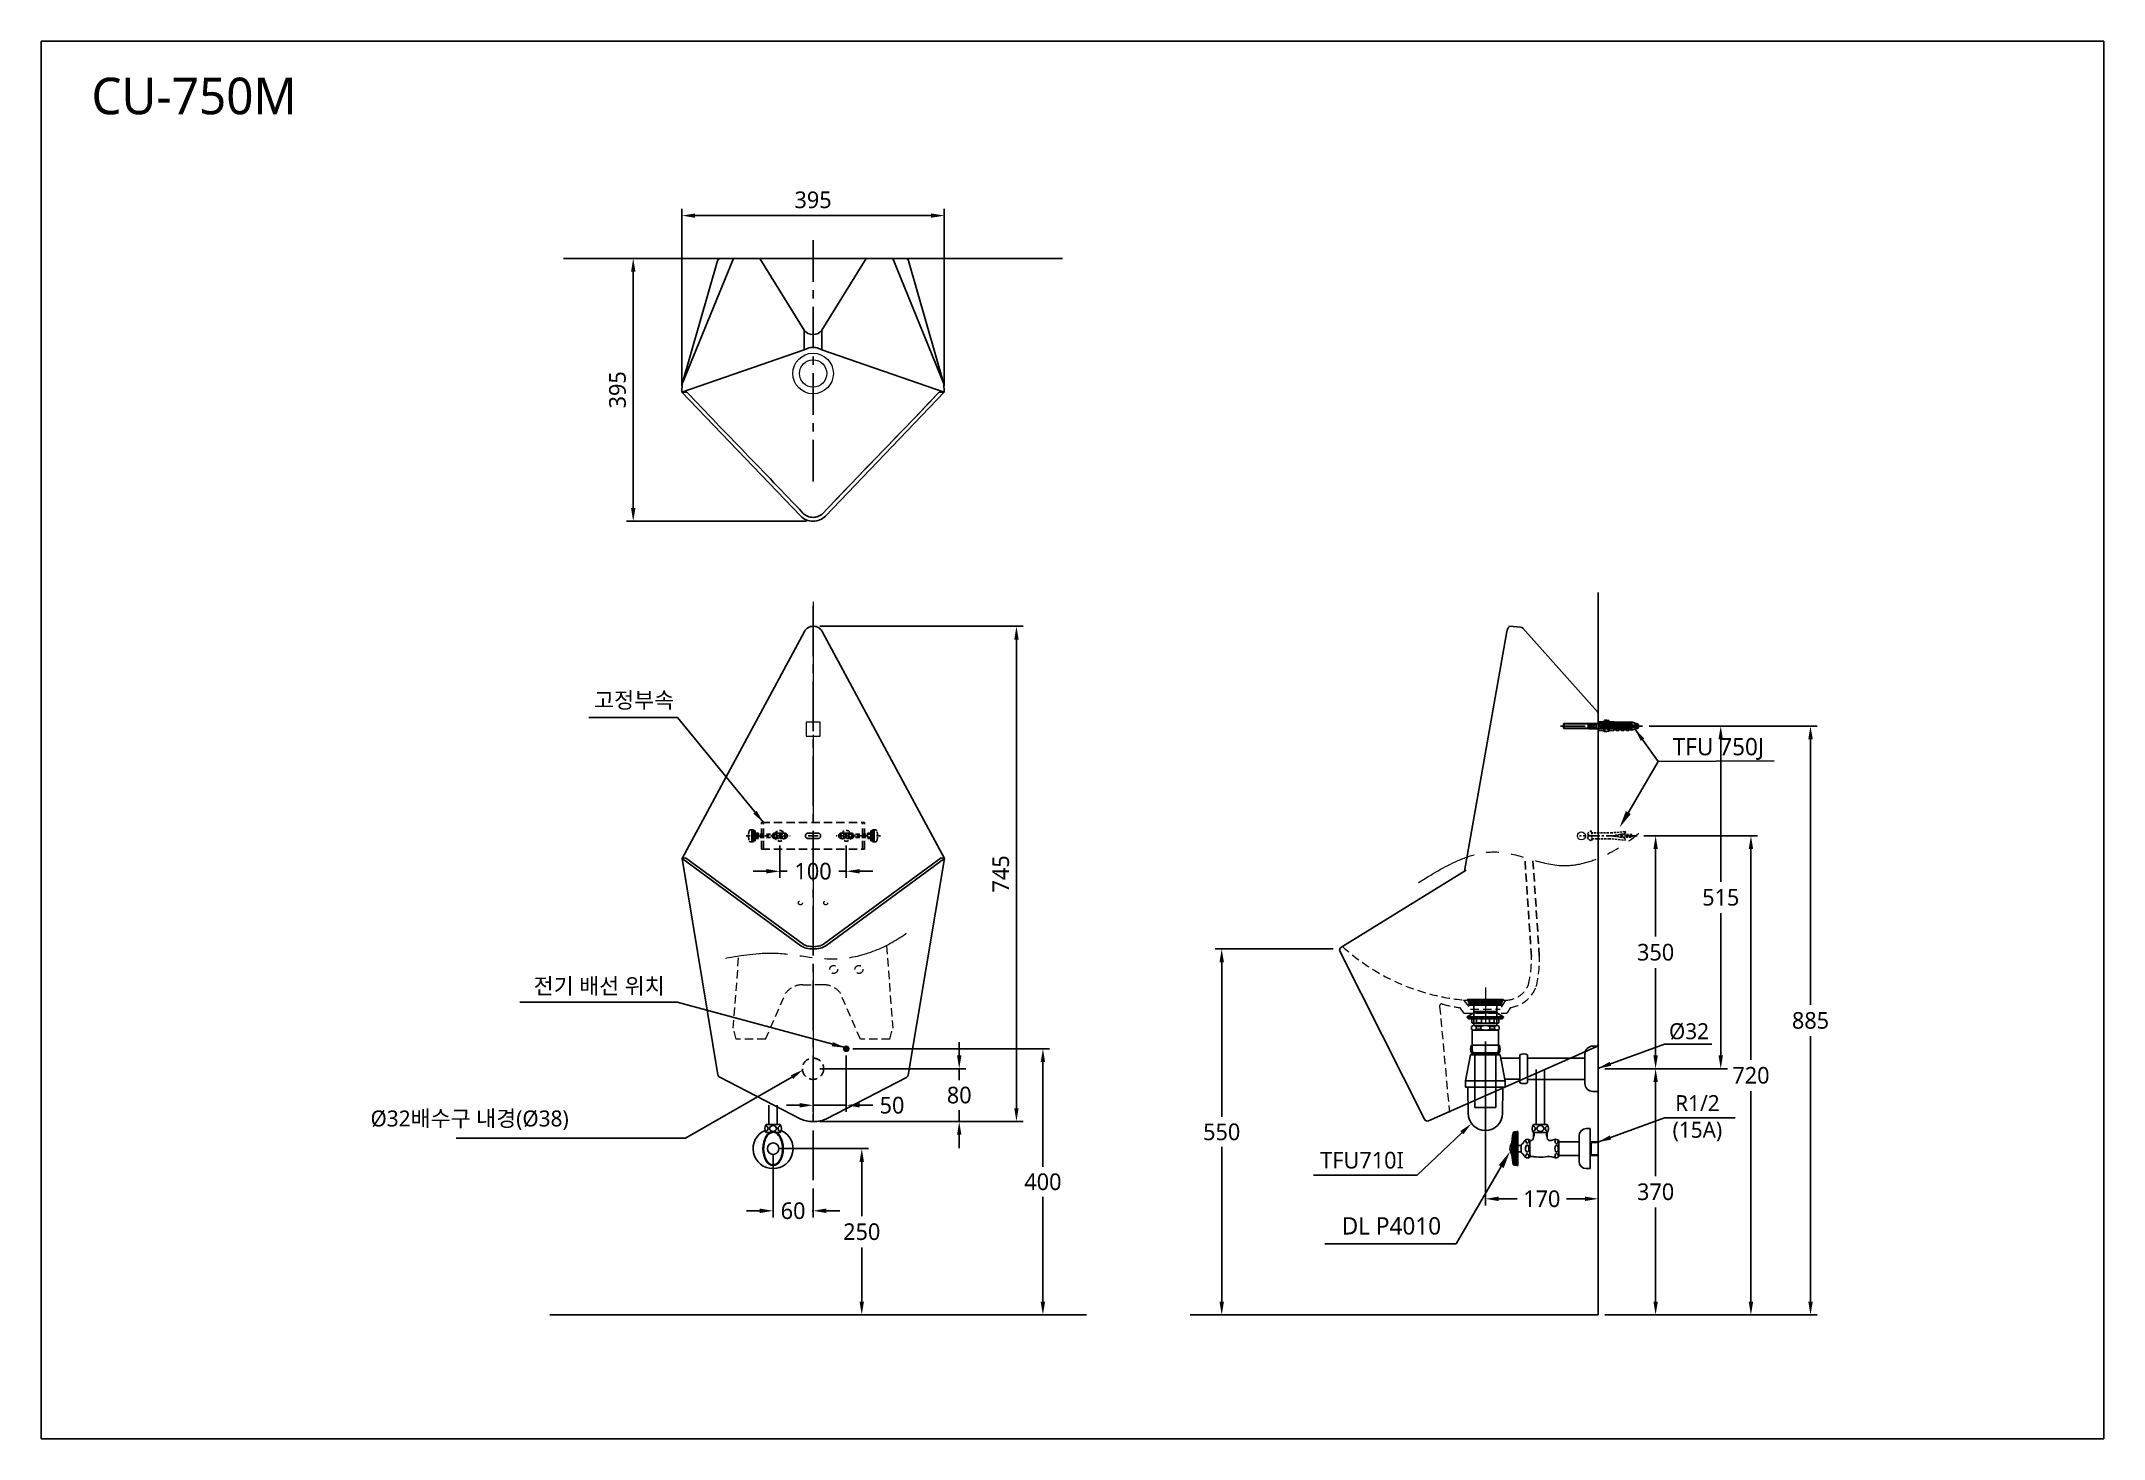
# Model space of a CAD drawing. Extents: x 6834 to 9934, y 70 to 2170.
import ezdxf

# ---------------------------------------------------------------- set-up
doc = ezdxf.new("R2010")
doc.units = 0
doc.header["$LTSCALE"] = 500
doc.header["$MEASUREMENT"] = 0
for name, pattern in [('0.15mmDimensionLine', [0]), ('0.30mmSolid', [0]), ('0.50mmSolid', [0]), ('CENTER', [2, 1.25, -0.25, 0.25, -0.25]), ('CENTER2', [1.125, 0.75, -0.125, 0.125, -0.125]), ('HIDDEN', [0.375, 0.25, -0.125]), ('HIDDEN2', [0.1875, 0.125, -0.0625]), ('PHANTOM2', [1.25, 0.625, -0.125, 0.125, -0.125, 0.125, -0.125])]:
    doc.linetypes.add(name, pattern=pattern)
doc.layers.get('0').update_dxf_attribs({"linetype": 'CONTINUOUS'})
doc.layers.get('DEFPOINTS').update_dxf_attribs({"linetype": 'CONTINUOUS'})
for name, color, linetype, lineweight in [('0-1', 9, '0.50mmSolid', 0), ('AM_8', 1, 'CONTINUOUS', 15), ('Base', 172, '0.30mmSolid', 0)]:
    doc.layers.add(name, color=color, linetype=linetype, lineweight=lineweight)
for name, color, linetype in [('1', 1, 'CONTINUOUS'), ('3', 3, 'CONTINUOUS'), ('4', 4, 'CONTINUOUS'), ('5', 5, 'CONTINUOUS'), ('6', 6, 'CONTINUOUS'), ('CEN', 1, 'CENTER'), ('THIN', 8, 'CONTINUOUS')]:
    doc.layers.add(name, color=color, linetype=linetype)
doc.layers.add('10', color=7, linetype='CONTINUOUS', true_color=0xffffff)
doc.layers.add('11', color=7, linetype='CONTINUOUS', true_color=0xffffff)
doc.styles.add('GHS', font='romans', dxfattribs={"bigfont": 'ghs'})
doc.styles.get("Standard").update_dxf_attribs({"font": 'NanumGothic.ttf'})
doc.styles.add('굴림', font='NanumGothic.ttf')
doc.dimstyles.get("Standard").update_dxf_attribs({"dimtxt": 2.5, "dimasz": 2, "dimexe": 2, "dimexo": 1, "dimgap": 2, "dimtad": 1, "dimdec": 0, "dimlfac": 10, "dimrnd": 1, "dimzin": 0, "dimdsep": 46, "dimtxsty": 'Standard', "dimcen": 0, "dimclrt": 2, "dimadec": 0, "dimazin": 0, "dimtfac": 1, "dimtdec": 0, "dimtofl": 0, "dimtmove": 0, "dimatfit": 3, "dimfxl": 1, "dimtolj": 1, "dimtzin": 0, "dimarcsym": 0})
doc.dimstyles.new('Standard$0', dxfattribs={"dimtxt": 0.18, "dimasz": 0.18, "dimexe": 0.18, "dimexo": 0.0625, "dimgap": 0.09, "dimtad": 0, "dimtih": 1, "dimtoh": 1, "dimdec": 4, "dimzin": 0, "dimdsep": 46, "dimtxsty": 'Standard', "dimcen": 0.09, "dimadec": 0, "dimazin": 0, "dimtfac": 1, "dimtdec": 4, "dimtofl": 0, "dimtmove": 0, "dimatfit": 3, "dimfxl": 1, "dimtolj": 1, "dimtzin": 0, "dimarcsym": 0})

msp = doc.modelspace()

# ---------------------------------------------------------------- texts
at = {"insert": (6909.24648, 2115.07375), "char_height": 55, "width": 456.6456895, "attachment_point": 1, "style": 'GHS'}
msp.add_mtext('{\\fNanumGothic|b0|i0|c0|p50;CU-750M}', dxfattribs=at)
at = {"color": 0, "extrusion": (0, 0, -1), "insert": (9180.05442, 1141.07289, 0), "char_height": 1.799175, "attachment_point": 5, "text_direction": (0, -1, 0), "style": '굴림'}
msp.add_mtext('%%C12', dxfattribs=at)
at = {"layer": '1', "color": 2, "attachment_point": 5}
for s, insert, char_height in [('TFU 750J', (9354.58371, 1106.35154), 26), ('\\A1;TFU710I', (8819.05268, 488.22914), 25), ('DL P4010', (8863.24812, 389.51143), 26)]:
    msp.add_mtext(s, dxfattribs=dict(at, insert=insert, char_height=char_height))
at = {"layer": '1', "color": 7, "char_height": 24, "attachment_point": 5}
for s, insert in [('%%C32', (9310.50861, 681.65762)), ('R1/2\\P(15A)', (9323.09047, 551.47163))]:
    msp.add_mtext(s, dxfattribs=dict(at, insert=insert))
at = {"layer": '3', "color": 2, "char_height": 24, "attachment_point": 9}
for s, insert in [('\\A1;고정부속', (7785.18326, 1165.17127)), ('\\A1;전기 배선 위치', (7770.92308, 735.49173)), ('\\A1;\\pxqc;%%C32배수구 내경(%%C38) ', (7630.70125, 533.75855))]:
    msp.add_mtext(s, dxfattribs=dict(at, insert=insert))

# ---------------------------------------------------------------- blocks, each defined once
blk = doc.blocks.new('*D11')
at = {"layer": '1', "color": 3, "lineweight": -2, "transparency": 16777216}
for p, q in [((7796.7, 1652.5), (7796.7, 1917.8)), ((7816.7, 1907.8), (8171.1, 1907.8)), ((8191.1, 1652.5), (8191.1, 1917.8))]:
    blk.add_line(p, q, dxfattribs=at)
at = {"layer": '1', "color": 3, "transparency": 16777216}
for points in [[(7816.7, 1911.1), (7816.7, 1904.5), (7796.7, 1907.8)], [(8171.1, 1911.1), (8171.1, 1904.5), (8191.1, 1907.8)]]:
    blk.add_solid(points, dxfattribs=at)
at = {"layer": 'DEFPOINTS', "color": 0, "transparency": 16777216}
for p in [(8191.1, 1907.8), (7796.7, 1642.5), (8191.1, 1642.5)]:
    blk.add_point(p, dxfattribs=at)
at = {"layer": '1', "color": 2, "transparency": 16777216, "insert": (7993.9, 1931.4), "char_height": 25, "attachment_point": 5}
blk.add_mtext('\\A1;395', dxfattribs=at)
blk = doc.blocks.new('*D12')
at = {"layer": '1', "color": 3, "lineweight": -2, "transparency": 16777216}
for p, q in [((7788.9, 1843.4), (7713.6, 1843.4)), ((7723.6, 1823.4), (7723.6, 1468.5)), ((7983.9, 1448.5), (7713.6, 1448.5))]:
    blk.add_line(p, q, dxfattribs=at)
at = {"layer": '1', "color": 3, "transparency": 16777216}
for points in [[(7720.3, 1823.4), (7727, 1823.4), (7723.6, 1843.4)], [(7720.3, 1468.5), (7727, 1468.5), (7723.6, 1448.5)]]:
    blk.add_solid(points, dxfattribs=at)
at = {"layer": 'DEFPOINTS', "color": 0, "transparency": 16777216}
for p in [(7798.9, 1843.4), (7723.6, 1448.5), (7993.9, 1448.5)]:
    blk.add_point(p, dxfattribs=at)
at = {"layer": '1', "color": 2, "transparency": 16777216, "insert": (7700, 1646), "char_height": 25, "attachment_point": 5, "rotation": 90}
blk.add_mtext('\\A1;395', dxfattribs=at)
blk = doc.blocks.new('*D13')
at = {"layer": '1', "color": 3, "lineweight": -2, "transparency": 16777216}
for p, q in [((8004, 1290.7), (8309.6, 1290.7)), ((8299.6, 1270.7), (8299.6, 566.5)), ((8003.9, 546.5), (8309.6, 546.5))]:
    blk.add_line(p, q, dxfattribs=at)
at = {"layer": '1', "color": 3, "transparency": 16777216}
for points in [[(8296.3, 1270.7), (8302.9, 1270.7), (8299.6, 1290.7)], [(8296.3, 566.5), (8302.9, 566.5), (8299.6, 546.5)]]:
    blk.add_solid(points, dxfattribs=at)
at = {"layer": 'DEFPOINTS', "color": 0, "transparency": 16777216}
for p in [(7994, 1290.7), (7993.9, 546.5), (8299.6, 546.5)]:
    blk.add_point(p, dxfattribs=at)
at = {"layer": '1', "color": 2, "transparency": 16777216, "insert": (8276.1, 918.6), "char_height": 25, "attachment_point": 5, "rotation": 90}
blk.add_mtext('\\A1;745', dxfattribs=at)
blk = doc.blocks.new('*D14')
at = {"layer": '1', "color": 3, "lineweight": -2, "transparency": 16777216}
for p, q in [((7943.9, 961.5), (7943.9, 912.5)), ((8043.9, 961.5), (8043.9, 912.5)), ((7923.9, 922.5), (7903.9, 922.5)), ((7943.9, 922.5), (7954.9, 922.5)), ((8043.9, 922.5), (8032.8, 922.5)), ((8063.9, 922.5), (8083.9, 922.5))]:
    blk.add_line(p, q, dxfattribs=at)
at = {"layer": '1', "color": 3, "transparency": 16777216}
for points in [[(7923.9, 925.8), (7923.9, 919.2), (7943.9, 922.5)], [(8063.9, 925.8), (8063.9, 919.2), (8043.9, 922.5)]]:
    blk.add_solid(points, dxfattribs=at)
at = {"layer": 'DEFPOINTS', "color": 0, "transparency": 16777216}
for p in [(7943.9, 971.5), (8043.9, 971.5), (8043.9, 922.5)]:
    blk.add_point(p, dxfattribs=at)
at = {"layer": '1', "color": 0, "transparency": 16777216, "insert": (7993.9, 922.5), "char_height": 25, "attachment_point": 5}
blk.add_mtext('\\A1;100', dxfattribs=at)
blk = doc.blocks.new('*D15')
at = {"layer": '1', "color": 3, "lineweight": -2, "transparency": 16777216}
for p, q in [((7943.9, 505.8), (8077.1, 505.8)), ((8067.1, 485.8), (8067.1, 404.4)), ((8067.1, 275.8), (8067.1, 357.1)), ((7948, 255.8), (8077.1, 255.8))]:
    blk.add_line(p, q, dxfattribs=at)
at = {"layer": '1', "color": 3, "transparency": 16777216}
for points in [[(8063.8, 485.8), (8070.4, 485.8), (8067.1, 505.8)], [(8063.8, 275.8), (8070.4, 275.8), (8067.1, 255.8)]]:
    blk.add_solid(points, dxfattribs=at)
at = {"layer": 'DEFPOINTS', "color": 0, "transparency": 16777216}
for p in [(7933.9, 505.8), (7938, 255.8), (8067.1, 255.8)]:
    blk.add_point(p, dxfattribs=at)
at = {"layer": '1', "color": 0, "transparency": 16777216, "insert": (8067.1, 380.8), "char_height": 25, "attachment_point": 5}
blk.add_mtext('\\A1;250', dxfattribs=at)
blk = doc.blocks.new('*D16')
at = {"layer": '1', "color": 3, "lineweight": -2, "transparency": 16777216}
for p, q in [((7933.9, 495.8), (7933.9, 402.3)), ((7993.9, 445.7), (7993.9, 402.3)), ((7913.9, 412.3), (7893.9, 412.3)), ((7933.9, 412.3), (7935.1, 412.3)), ((7993.9, 412.3), (7992.6, 412.3)), ((8013.9, 412.3), (8033.9, 412.3))]:
    blk.add_line(p, q, dxfattribs=at)
at = {"layer": '1', "color": 3, "transparency": 16777216}
for points in [[(7913.9, 415.7), (7913.9, 409), (7933.9, 412.3)], [(8013.9, 415.7), (8013.9, 409), (7993.9, 412.3)]]:
    blk.add_solid(points, dxfattribs=at)
at = {"layer": 'DEFPOINTS', "color": 0, "transparency": 16777216}
for p in [(7933.9, 505.8), (7993.9, 455.7), (7993.9, 412.3)]:
    blk.add_point(p, dxfattribs=at)
at = {"layer": '1', "color": 0, "transparency": 16777216, "insert": (7963.9, 412.3), "char_height": 25, "attachment_point": 5}
blk.add_mtext('\\A1;60', dxfattribs=at)
blk = doc.blocks.new('*D17')
at = {"layer": '1', "color": 3, "lineweight": -2, "transparency": 16777216}
for p, q in [((8043.9, 645.8), (8043.9, 560.9)), ((7993.9, 600.2), (7993.9, 560.9)), ((7973.9, 570.9), (7953.9, 570.9)), ((7993.9, 570.9), (8043.9, 570.9)), ((8063.9, 570.9), (8083.9, 570.9))]:
    blk.add_line(p, q, dxfattribs=at)
at = {"layer": '1', "color": 3, "transparency": 16777216}
for points in [[(7973.9, 574.2), (7973.9, 567.6), (7993.9, 570.9)], [(8063.9, 574.2), (8063.9, 567.6), (8043.9, 570.9)]]:
    blk.add_solid(points, dxfattribs=at)
at = {"layer": 'DEFPOINTS', "color": 0, "transparency": 16777216}
for p in [(8043.9, 655.8), (7993.9, 610.2), (8043.9, 570.9)]:
    blk.add_point(p, dxfattribs=at)
at = {"layer": '1', "color": 0, "transparency": 16777216, "insert": (8112.6, 570.9), "char_height": 25, "attachment_point": 5}
blk.add_mtext('\\A1;50', dxfattribs=at)
blk = doc.blocks.new('*D18')
at = {"layer": '1', "color": 3, "lineweight": -2, "transparency": 16777216}
for p, q in [((8213.6, 645.8), (8213.6, 665.8)), ((8003.9, 625.8), (8223.6, 625.8)), ((8213.6, 625.8), (8213.6, 608.6)), ((8213.6, 546.5), (8213.6, 563.6)), ((8004.3, 546.5), (8223.6, 546.5)), ((8213.6, 526.5), (8213.6, 506.5))]:
    blk.add_line(p, q, dxfattribs=at)
at = {"layer": '1', "color": 3, "transparency": 16777216}
for points in [[(8210.3, 645.8), (8216.9, 645.8), (8213.6, 625.8)], [(8210.3, 526.5), (8216.9, 526.5), (8213.6, 546.5)]]:
    blk.add_solid(points, dxfattribs=at)
at = {"layer": 'DEFPOINTS', "color": 0, "transparency": 16777216}
for p in [(7993.9, 625.8), (8213.6, 625.8), (7994.3, 546.5)]:
    blk.add_point(p, dxfattribs=at)
at = {"layer": '1', "color": 0, "transparency": 16777216, "insert": (8213.6, 586.1), "char_height": 25, "attachment_point": 5}
blk.add_mtext('\\A1;80', dxfattribs=at)
blk = doc.blocks.new('*D20')
at = {"layer": '1', "color": 3, "lineweight": -2, "transparency": 16777216}
for p, q in [((9004.4, 666.8), (9004.4, 420.3)), ((9174, 562.1), (9174, 420.3)), ((9024.4, 430.3), (9052.1, 430.3)), ((9154, 430.3), (9126.3, 430.3))]:
    blk.add_line(p, q, dxfattribs=at)
at = {"layer": '1', "color": 3, "transparency": 16777216}
for points in [[(9024.4, 433.7), (9024.4, 427), (9004.4, 430.3)], [(9154, 433.7), (9154, 427), (9174, 430.3)]]:
    blk.add_solid(points, dxfattribs=at)
at = {"layer": 'DEFPOINTS', "color": 0, "transparency": 16777216}
for p in [(9004.4, 676.8), (9174, 572.1), (9174, 430.3)]:
    blk.add_point(p, dxfattribs=at)
at = {"layer": '1', "color": 0, "transparency": 16777216, "insert": (9089.2, 430.3), "char_height": 25, "attachment_point": 5}
blk.add_mtext('\\A1;170', dxfattribs=at)
blk = doc.blocks.new('*D21')
at = {"layer": '1', "color": 3, "lineweight": -2, "transparency": 16777216}
for p, q in [((8775.6, 805.8), (8598.1, 805.8)), ((8608.1, 785.8), (8608.1, 553.3)), ((8608.1, 275.8), (8608.1, 508.3)), ((8719.4, 255.8), (8598.1, 255.8))]:
    blk.add_line(p, q, dxfattribs=at)
at = {"layer": '1', "color": 3, "transparency": 16777216}
for points in [[(8604.8, 785.8), (8611.5, 785.8), (8608.1, 805.8)], [(8604.8, 275.8), (8611.5, 275.8), (8608.1, 255.8)]]:
    blk.add_solid(points, dxfattribs=at)
at = {"layer": 'DEFPOINTS', "color": 0, "transparency": 16777216}
for p in [(8608.1, 805.8), (8785.6, 805.8), (8729.4, 255.8)]:
    blk.add_point(p, dxfattribs=at)
at = {"layer": '1', "color": 0, "transparency": 16777216, "insert": (8608.1, 530.8), "char_height": 25, "attachment_point": 5}
blk.add_mtext('\\A1;550', dxfattribs=at)
blk = doc.blocks.new('*D22')
at = {"layer": '1', "color": 3, "lineweight": -2, "transparency": 16777216}
for p, q in [((9250.4, 1140.8), (9503.1, 1140.8)), ((9493.1, 1120.8), (9493.1, 721.9)), ((9493.1, 275.8), (9493.1, 674.6)), ((9184, 255.8), (9503.1, 255.8))]:
    blk.add_line(p, q, dxfattribs=at)
at = {"layer": '1', "color": 3, "transparency": 16777216}
for points in [[(9489.8, 1120.8), (9496.5, 1120.8), (9493.1, 1140.8)], [(9489.8, 275.8), (9496.5, 275.8), (9493.1, 255.8)]]:
    blk.add_solid(points, dxfattribs=at)
at = {"layer": 'DEFPOINTS', "color": 0, "transparency": 16777216}
for p in [(9240.4, 1140.8), (9174, 255.8), (9493.1, 255.8)]:
    blk.add_point(p, dxfattribs=at)
at = {"layer": '1', "color": 0, "transparency": 16777216, "insert": (9493.1, 698.3), "char_height": 25, "attachment_point": 5}
blk.add_mtext('\\A1;885', dxfattribs=at)
blk = doc.blocks.new('*D23')
at = {"layer": '1', "color": 3, "lineweight": -2, "transparency": 16777216}
for p, q in [((9242.7, 975.8), (9413.6, 975.8)), ((9403.6, 955.8), (9403.6, 639.3)), ((9403.6, 275.8), (9403.6, 592.2)), ((9184, 255.8), (9413.6, 255.8))]:
    blk.add_line(p, q, dxfattribs=at)
at = {"layer": '1', "color": 3, "transparency": 16777216}
for points in [[(9400.2, 955.8), (9406.9, 955.8), (9403.6, 975.8)], [(9400.2, 275.8), (9406.9, 275.8), (9403.6, 255.8)]]:
    blk.add_solid(points, dxfattribs=at)
at = {"layer": 'DEFPOINTS', "color": 0, "transparency": 16777216}
for p in [(9232.7, 975.8), (9403.6, 975.8), (9174, 255.8)]:
    blk.add_point(p, dxfattribs=at)
at = {"layer": '1', "color": 0, "transparency": 16777216, "insert": (9403.6, 615.8), "char_height": 25, "attachment_point": 5}
blk.add_mtext('\\A1;720', dxfattribs=at)
blk = doc.blocks.new('*D24')
at = {"layer": '1', "color": 3, "lineweight": -2, "transparency": 16777216}
for p, q in [((9184, 625.8), (9270.3, 625.8)), ((9260.3, 605.8), (9260.3, 464.4)), ((9260.3, 275.8), (9260.3, 417.1)), ((9184, 255.8), (9270.3, 255.8))]:
    blk.add_line(p, q, dxfattribs=at)
at = {"layer": '1', "color": 3, "transparency": 16777216}
for points in [[(9257, 605.8), (9263.6, 605.8), (9260.3, 625.8)], [(9257, 275.8), (9263.6, 275.8), (9260.3, 255.8)]]:
    blk.add_solid(points, dxfattribs=at)
at = {"layer": 'DEFPOINTS', "color": 0, "transparency": 16777216}
for p in [(9174, 625.8), (9260.3, 625.8), (9174, 255.8)]:
    blk.add_point(p, dxfattribs=at)
at = {"layer": '1', "color": 0, "transparency": 16777216, "insert": (9260.3, 440.8), "char_height": 25, "attachment_point": 5}
blk.add_mtext('\\A1;370', dxfattribs=at)
blk = doc.blocks.new('*D25')
at = {"layer": '1', "color": 3, "lineweight": -2, "transparency": 16777216}
for p, q in [((9242.7, 975.8), (9270.3, 975.8)), ((9260.3, 955.8), (9260.3, 824.4)), ((9260.3, 645.8), (9260.3, 777.1)), ((9184, 625.8), (9270.3, 625.8))]:
    blk.add_line(p, q, dxfattribs=at)
at = {"layer": '1', "color": 3, "transparency": 16777216}
for points in [[(9257, 955.8), (9263.6, 955.8), (9260.3, 975.8)], [(9257, 645.8), (9263.6, 645.8), (9260.3, 625.8)]]:
    blk.add_solid(points, dxfattribs=at)
at = {"layer": 'DEFPOINTS', "color": 0, "transparency": 16777216}
for p in [(9232.7, 975.8), (9260.3, 975.8), (9174, 625.8)]:
    blk.add_point(p, dxfattribs=at)
at = {"layer": '1', "color": 0, "transparency": 16777216, "insert": (9260.3, 800.8), "char_height": 25, "attachment_point": 5}
blk.add_mtext('\\A1;350', dxfattribs=at)
blk = doc.blocks.new('*D26')
at = {"layer": '1', "color": 3, "lineweight": -2, "transparency": 16777216}
for p, q in [((9250.4, 1140.8), (9368.2, 1140.8)), ((9358.2, 1120.8), (9358.2, 906.7)), ((9358.2, 645.8), (9358.2, 859.8)), ((9184, 625.8), (9368.2, 625.8))]:
    blk.add_line(p, q, dxfattribs=at)
at = {"layer": '1', "color": 3, "transparency": 16777216}
for points in [[(9354.8, 1120.8), (9361.5, 1120.8), (9358.2, 1140.8)], [(9354.8, 645.8), (9361.5, 645.8), (9358.2, 625.8)]]:
    blk.add_solid(points, dxfattribs=at)
at = {"layer": 'DEFPOINTS', "color": 0, "transparency": 16777216}
for p in [(9240.4, 1140.8), (9174, 625.8), (9358.2, 625.8)]:
    blk.add_point(p, dxfattribs=at)
at = {"layer": '1', "color": 0, "transparency": 16777216, "insert": (9358.2, 883.3), "char_height": 25, "attachment_point": 5}
blk.add_mtext('\\A1;515', dxfattribs=at)
blk = doc.blocks.new('*D27')
at = {"layer": '1', "color": 3, "lineweight": -2, "transparency": 16777216}
for p, q in [((8053.9, 655.8), (8349.4, 655.8)), ((8339.4, 635.8), (8339.4, 478.3)), ((8339.4, 275.8), (8339.4, 433.3)), ((8022.6, 255.8), (8349.4, 255.8))]:
    blk.add_line(p, q, dxfattribs=at)
at = {"layer": '1', "color": 3, "transparency": 16777216}
for points in [[(8336, 635.8), (8342.7, 635.8), (8339.4, 655.8)], [(8336, 275.8), (8342.7, 275.8), (8339.4, 255.8)]]:
    blk.add_solid(points, dxfattribs=at)
at = {"layer": 'DEFPOINTS', "color": 0, "transparency": 16777216}
for p in [(8043.9, 655.8), (8339.4, 655.8), (8012.6, 255.8)]:
    blk.add_point(p, dxfattribs=at)
at = {"layer": '1', "color": 0, "transparency": 16777216, "insert": (8339.4, 455.8), "char_height": 25, "attachment_point": 5}
blk.add_mtext('\\A1;400', dxfattribs=at)

# ---------------------------------------------------------------- dimensions: what is measured, and where the dimension line sits
at = {"layer": '1', "color": 2}
dim = msp.add_linear_dim(base=(8191.12671, 1907.79208), p1=(7796.67559, 1642.54716), p2=(8191.12671, 1642.54716), text='395', dimstyle='Standard', override={"dimtxt": 25, "dimasz": 20, "dimexe": 10, "dimexo": 10, "dimgap": 10, "dimtoh": 1, "dimlfac": 1, "dimzin": 8, "dimclrd": 3, "dimclre": 3, "dimtofl": 1, "dimarcsym": 1}, dxfattribs=at)
dim.commit()
dim.dimension.update_dxf_attribs({"geometry": '*D11', "text_midpoint": (7993.90115, 1907.79208), "dimtype": 160})
for base, p1, p2, dimstyle, override, picture, middle in [((7723.64835, 1448.53621), (7798.92516, 1843.44122), (7993.90115, 1448.53621), 'Standard', {"dimtxt": 25, "dimasz": 20, "dimexe": 10, "dimexo": 10, "dimgap": 10, "dimtoh": 1, "dimlfac": 1, "dimzin": 8, "dimclrd": 3, "dimclre": 3, "dimtofl": 1, "dimarcsym": 1}, '*D12', (7700.02174, 1645.98872)), ((9260.29659, 975.75643), (9174.02728, 625.75643), (9232.70334, 975.75643), 'Standard$0', {"dimtxt": 25, "dimasz": 20, "dimexe": 10, "dimexo": 10, "dimgap": 10, "dimzin": 8, "dimclrd": 3, "dimclre": 3, "dimtofl": 1, "dimarcsym": 1}, '*D25', (9260.29659, 800.75643)), ((8608.14746, 805.75643), (8729.41832, 255.75643), (8785.57155, 805.75643), 'Standard$0', {"dimtxt": 25, "dimasz": 20, "dimexe": 10, "dimexo": 10, "dimgap": 10, "dimzin": 8, "dimclrd": 3, "dimclre": 3, "dimtofl": 1, "dimarcsym": 1}, '*D21', (8608.14746, 530.75643)), ((9260.29659, 625.75643), (9174.02728, 255.75643), (9174.02728, 625.75643), 'Standard$0', {"dimtxt": 25, "dimasz": 20, "dimexe": 10, "dimexo": 10, "dimgap": 10, "dimzin": 8, "dimclrd": 3, "dimclre": 3, "dimtofl": 1, "dimarcsym": 1}, '*D24', (9260.29659, 440.75643)), ((8067.08919, 255.75643), (7933.85782, 505.75643), (7938.04543, 255.75643), 'Standard$0', {"dimtxt": 25, "dimasz": 20, "dimexe": 10, "dimexo": 10, "dimgap": 10, "dimzin": 8, "dimclrd": 3, "dimclre": 3, "dimtofl": 1, "dimarcsym": 1}, '*D15', (8067.08919, 380.75643))]:
    dim = msp.add_linear_dim(base=base, p1=p1, p2=p2, angle=90, dimstyle=dimstyle, override=override, dxfattribs=at)
    dim.commit()
    dim.dimension.update_dxf_attribs({"geometry": picture, "text_midpoint": middle})
dim = msp.add_linear_dim(base=(8299.58487, 546.45956), p1=(7993.97319, 1290.72638), p2=(7993.85782, 546.45956), angle=90, text='745', dimstyle='Standard', override={"dimtxt": 25, "dimasz": 20, "dimexe": 10, "dimexo": 10, "dimgap": 10, "dimtoh": 1, "dimlfac": 1, "dimzin": 8, "dimclrd": 3, "dimclre": 3, "dimtofl": 1, "dimarcsym": 1}, dxfattribs=at)
dim.commit()
dim.dimension.update_dxf_attribs({"geometry": '*D13', "text_midpoint": (8276.1192, 918.59297)})
for base, p1, p2, picture, middle in [((9493.14775, 255.75643), (9240.35073, 1140.75643), (9174.02728, 255.75643), '*D22', (9493.14775, 698.25643)), ((9358.15835, 625.75643), (9240.35073, 1140.75643), (9174.02728, 625.75643), '*D26', (9358.15835, 883.25643)), ((9403.56553, 975.75643), (9174.02728, 255.75643), (9232.70334, 975.75643), '*D23', (9403.56553, 615.75643)), ((8339.37705, 655.75643), (8012.56731, 255.75643), (8043.85782, 655.75643), '*D27', (8339.37705, 455.75643))]:
    dim = msp.add_linear_dim(base=base, p1=p1, p2=p2, angle=90, dimstyle='Standard$0', override={"dimtxt": 25, "dimasz": 20, "dimexe": 10, "dimexo": 10, "dimgap": 10, "dimzin": 8, "dimclrd": 3, "dimclre": 3, "dimtofl": 1, "dimarcsym": 1}, dxfattribs=at)
    dim.commit()
    dim.dimension.update_dxf_attribs({"geometry": picture, "text_midpoint": middle, "dimtype": 160})
for base, p1, p2, override, picture, middle in [((8043.85782, 922.51295), (7943.85782, 971.49665), (8043.85782, 971.49665), {"dimtxt": 25, "dimasz": 20, "dimexe": 10, "dimexo": 10, "dimgap": 10, "dimzin": 8, "dimclrd": 3, "dimclre": 3, "dimtofl": 1, "dimarcsym": 1}, '*D14', (7993.85782, 922.51295)), ((9174.02728, 430.32841), (9004.37423, 676.79278), (9174.02728, 572.08816), {"dimtxt": 25, "dimasz": 20, "dimexe": 10, "dimexo": 10, "dimgap": 10, "dimdec": 0, "dimzin": 8, "dimclrd": 3, "dimclre": 3, "dimtofl": 1, "dimarcsym": 1}, '*D20', (9089.20076, 430.32841))]:
    dim = msp.add_linear_dim(base=base, p1=p1, p2=p2, dimstyle='Standard$0', override=override, dxfattribs=at)
    dim.commit()
    dim.dimension.update_dxf_attribs({"geometry": picture, "text_midpoint": middle, "dimtype": 160})
for base, p1, p2, picture, middle in [((8043.85782, 570.91501), (7993.85782, 610.20706), (8043.85782, 655.75643), '*D17', (8112.60782, 570.91501)), ((7993.85782, 412.32963), (7933.85782, 505.75643), (7993.85782, 455.72532), '*D16', (7963.85782, 412.32963))]:
    dim = msp.add_linear_dim(base=base, p1=p1, p2=p2, dimstyle='Standard$0', override={"dimtxt": 25, "dimasz": 20, "dimexe": 10, "dimexo": 10, "dimgap": 10, "dimzin": 8, "dimclrd": 3, "dimclre": 3, "dimtofl": 1, "dimarcsym": 1}, dxfattribs=at)
    dim.commit()
    dim.dimension.update_dxf_attribs({"geometry": picture, "text_midpoint": middle})
dim = msp.add_linear_dim(base=(8213.58665, 625.75643), p1=(7994.31517, 546.45773), p2=(7993.85782, 625.75643), angle=90, text='80', dimstyle='Standard$0', override={"dimtxt": 25, "dimasz": 20, "dimexe": 10, "dimexo": 10, "dimgap": 10, "dimdec": 0, "dimzin": 8, "dimclrd": 3, "dimclre": 3, "dimtofl": 1, "dimarcsym": 1}, dxfattribs=at)
dim.commit()
dim.dimension.update_dxf_attribs({"geometry": '*D18', "text_midpoint": (8213.58665, 586.10708), "dimtype": 160})

# ---------------------------------------------------------------- linework, layer by layer
at = {"color": 1, "linetype": 'CENTER', "ltscale": 0.1}
msp.add_line((7993.92516, 1508.44122), (7993.92516, 1873.44122), dxfattribs=at)
at = {"color": 1, "linetype": 'CENTER2', "ltscale": 0.2}
msp.add_line((7993.85782, 1320.72632), (7993.85782, 455.72532), dxfattribs=at)
at = {"color": 2, "linetype": 'ByBlock'}
for p, q in [((7797.08961, 941.62488), (7981.07993, 1283.02108)), ((8191.54073, 941.62488), (8007.55041, 1283.02108)), ((8973.1333, 922.77218), (9036.87538, 1283.02058)), ((9057.40642, 1289.55626), (9040.46077, 1290.72606)), ((9172.761, 1162.17813), (9060.94781, 1287.71473)), ((9174.02728, 663.42372), (9174.02728, 1158.85257)), ((7797.08961, 941.62488), (7802.37141, 942.97315)), ((7975.70437, 810.28454), (7797.08961, 941.62488)), ((7850.94724, 616.72287), (7797.08961, 941.62488)), ((7979.19807, 812.94766), (7802.37141, 942.97315)), ((8186.25892, 942.97315), (8009.43227, 812.94766)), ((8191.54073, 941.62488), (8012.92596, 810.28454)), ((8136.77326, 616.24284), (8191.54073, 941.62488)), ((8186.25892, 942.97315), (8191.54073, 941.62488)), ((8787.24098, 807.82878), (8975.49804, 924.175)), ((8912.69866, 549.81364), (8785.76911, 802.63141)), ((8919.00392, 547.40668), (9171.04924, 658.8508)), ((7975.70437, 550.16948), (7853.5896, 613.09595)), ((8134.13294, 612.62816), (8012.92596, 550.16948))]:
    msp.add_line(p, q, dxfattribs=at)
at = {"color": 0}
for p, q in [((9122.67108, 1144.65643), (9121.97108, 1143.95643)), ((9121.97108, 1143.95643), (9121.97108, 1137.55643)), ((9121.97108, 1137.55643), (9122.67108, 1136.85643)), ((9159.67108, 1144.65643), (9122.67108, 1144.65643)), ((9122.67108, 1144.65643), (9122.67108, 1136.85643)), ((9122.67108, 1136.85643), (9159.67108, 1136.85643)), ((9158.97108, 1136.85643), (9158.97108, 1144.65643)), ((9159.67108, 1144.65643), (9159.77108, 1144.75643)), ((9159.77108, 1136.75643), (9159.67108, 1136.85643)), ((9172.77389, 1144.75643), (9159.77108, 1144.75643)), ((9159.77108, 1136.75643), (9172.77389, 1136.75643)), ((9161.14085, 1143.7077), (9171.14085, 1137.80516)), ((9171.14085, 1143.7077), (9161.14085, 1137.80516)), ((9161.14085, 1143.7077), (9171.14085, 1143.7077)), ((9161.14085, 1137.80516), (9161.14085, 1143.7077)), ((9161.14085, 1137.80516), (9171.14085, 1137.80516)), ((9171.14085, 1143.7077), (9161.35015, 1143.7077)), ((9171.14085, 1143.7077), (9171.14085, 1137.80516)), ((9173.97108, 1143.95643), (9172.77389, 1144.75643)), ((9173.97108, 1137.55643), (9172.77389, 1136.75643)), ((9219.97108, 1143.95643), (9173.97108, 1143.95643)), ((9173.97108, 1137.55643), (9173.97108, 1143.95643)), ((9219.97108, 1137.55643), (9173.97108, 1137.55643)), ((9174.25061, 1136.50643), (9174.16053, 1137.55643)), ((9174.22916, 1136.75643), (9174.32081, 1136.75643)), ((9176.63746, 1145.00643), (9174.25061, 1136.50643)), ((9176.72753, 1143.95643), (9176.63746, 1145.00643)), ((9177.36664, 1136.50643), (9177.27657, 1137.55643)), ((9179.75349, 1145.00643), (9177.36664, 1136.50643)), ((9179.84357, 1143.95643), (9179.75349, 1145.00643)), ((9180.48267, 1136.50643), (9180.3926, 1137.55643)), ((9182.86953, 1145.00643), (9180.48267, 1136.50643)), ((9182.86953, 1145.00643), (9180.48267, 1136.50643)), ((9182.9596, 1143.95643), (9182.86953, 1145.00643)), ((9183.59871, 1136.50643), (9183.50863, 1137.55643)), ((9185.98556, 1145.00643), (9183.59871, 1136.50643)), ((9186.07564, 1143.95643), (9185.98556, 1145.00643)), ((9186.71474, 1136.50643), (9186.62467, 1137.55643)), ((9189.10159, 1145.00643), (9186.71474, 1136.50643)), ((9189.19167, 1143.95643), (9189.10159, 1145.00643)), ((9189.83078, 1136.50643), (9189.7407, 1137.55643)), ((9192.21763, 1145.00643), (9189.83078, 1136.50643)), ((9192.21763, 1145.00643), (9189.83078, 1136.50643)), ((9192.3077, 1143.95643), (9192.21763, 1145.00643)), ((9192.94681, 1136.50643), (9192.85674, 1137.55643)), ((9195.33366, 1145.00643), (9192.94681, 1136.50643)), ((9195.42374, 1143.95643), (9195.33366, 1145.00643)), ((9196.06285, 1136.50643), (9195.97277, 1137.55643)), ((9198.4497, 1145.00643), (9196.06285, 1136.50643)), ((9198.53977, 1143.95643), (9198.4497, 1145.00643)), ((9199.17888, 1136.50643), (9199.0888, 1137.55643)), ((9201.56573, 1145.00643), (9199.17888, 1136.50643)), ((9201.56573, 1145.00643), (9199.17888, 1136.50643)), ((9201.65581, 1143.95643), (9201.56573, 1145.00643)), ((9202.29491, 1136.50643), (9202.20484, 1137.55643)), ((9204.68177, 1145.00643), (9202.29491, 1136.50643)), ((9204.77184, 1143.95643), (9204.68177, 1145.00643)), ((9205.41095, 1136.50643), (9205.32087, 1137.55643)), ((9207.7978, 1145.00643), (9205.41095, 1136.50643)), ((9207.88787, 1143.95643), (9207.7978, 1145.00643)), ((9208.52698, 1136.50643), (9208.43691, 1137.55643)), ((9210.91383, 1145.00643), (9208.52698, 1136.50643)), ((9210.91383, 1145.00643), (9208.52698, 1136.50643)), ((9211.00391, 1143.95643), (9210.91383, 1145.00643)), ((9211.64302, 1136.50643), (9211.55294, 1137.55643)), ((9214.02987, 1145.00643), (9211.64302, 1136.50643)), ((9214.11994, 1143.95643), (9214.02987, 1145.00643)), ((9214.75905, 1136.50643), (9214.66897, 1137.55643)), ((9217.1459, 1145.00643), (9214.75905, 1136.50643)), ((9217.23598, 1143.95643), (9217.1459, 1145.00643)), ((9217.87508, 1136.50643), (9217.78501, 1137.55643)), ((9220.26194, 1145.00643), (9217.87508, 1136.50643)), ((9219.97108, 1143.95643), (9226.97108, 1140.75643)), ((9226.97108, 1140.75643), (9219.97108, 1137.55643)), ((9220.35201, 1143.95643), (9220.26194, 1145.00643)), ((9221.18477, 1137.19604), (9221.09469, 1138.24604)), ((9223.02348, 1143.74401), (9221.18477, 1137.19604)), ((9223.11355, 1142.69401), (9223.02348, 1143.74401)), ((9224.75971, 1138.8303), (9224.66963, 1139.8803)), ((9225.78501, 1142.48159), (9224.75971, 1138.8303)), ((9225.87509, 1141.43159), (9225.78501, 1142.48159))]:
    msp.add_line(p, q, dxfattribs=at)
at = {"linetype": 'HIDDEN2', "ltscale": 0.2}
for p, q in [((7916.35782, 955.75643), (7916.35782, 995.75643)), ((7916.35782, 995.75643), (8071.35782, 995.75643)), ((7919.35782, 955.75643), (7919.35782, 995.75643)), ((8068.35782, 955.75643), (8068.35782, 995.75643)), ((8071.35782, 955.75643), (8071.35782, 995.75643)), ((7916.35782, 955.75643), (8071.35782, 955.75643))]:
    msp.add_line(p, q, dxfattribs=at)
at = {"color": 6, "linetype": 'HIDDEN', "ltscale": 0.05}
for p, q in [((7901.85782, 970.80643), (7901.85782, 980.70643)), ((7901.85782, 980.70643), (7902.35782, 980.70643)), ((7901.85782, 970.80643), (7902.35782, 970.80643)), ((7902.35782, 970.80643), (7902.35782, 980.70643)), ((7904.95782, 978.25643), (7902.35782, 980.70643)), ((7904.95782, 973.25643), (7902.35782, 970.80643)), ((7903.35782, 983.75643), (7904.35782, 983.75643)), ((7903.35782, 967.75643), (7904.35782, 967.75643)), ((7904.95782, 978.25643), (7951.45782, 978.25643)), ((7904.95782, 973.25643), (7904.95782, 978.25643)), ((7904.95782, 973.25643), (7951.45782, 973.25643)), ((7951.45782, 973.25643), (7951.45782, 978.25643)), ((7951.85782, 977.85043), (7951.45782, 978.25643)), ((7951.85782, 973.66243), (7951.45782, 973.25643)), ((7951.85782, 973.66243), (7951.85782, 977.85043)), ((8035.85782, 977.85043), (8036.25782, 978.25643)), ((8035.85782, 973.66243), (8035.85782, 977.85043)), ((8035.85782, 973.66243), (8036.25782, 973.25643)), ((8082.75782, 978.25643), (8036.25782, 978.25643)), ((8036.25782, 973.25643), (8036.25782, 978.25643)), ((8082.75782, 973.25643), (8036.25782, 973.25643)), ((8082.75782, 978.25643), (8085.35782, 980.70643)), ((8082.75782, 973.25643), (8082.75782, 978.25643)), ((8082.75782, 973.25643), (8085.35782, 970.80643)), ((8084.35782, 983.75643), (8083.35782, 983.75643)), ((8084.35782, 967.75643), (8083.35782, 967.75643)), ((8085.35782, 970.80643), (8085.35782, 980.70643)), ((8085.85782, 980.70643), (8085.35782, 980.70643)), ((8085.85782, 970.80643), (8085.35782, 970.80643)), ((8085.85782, 970.80643), (8085.85782, 980.70643))]:
    msp.add_line(p, q, dxfattribs=at)
at = {"color": 3, "linetype": 'HIDDEN', "ltscale": 0.05}
for p, q in [((7941.79804, 975.95643), (7943.65782, 975.95643)), ((7941.79804, 975.55643), (7943.65782, 975.55643)), ((7943.65782, 977.81621), (7943.65782, 975.95643)), ((7943.65782, 975.55643), (7943.65782, 973.69665)), ((7944.05782, 977.81621), (7944.05782, 975.95643)), ((7944.05782, 975.95643), (7945.9176, 975.95643)), ((7944.05782, 975.55643), (7944.05782, 973.69665)), ((7944.05782, 975.55643), (7945.9176, 975.55643)), ((8043.65782, 975.95643), (8041.79804, 975.95643)), ((8043.65782, 975.55643), (8041.79804, 975.55643)), ((8043.65782, 977.81621), (8043.65782, 975.95643)), ((8043.65782, 975.55643), (8043.65782, 973.69665)), ((8044.05782, 977.81621), (8044.05782, 975.95643)), ((8045.9176, 975.95643), (8044.05782, 975.95643)), ((8044.05782, 975.55643), (8044.05782, 973.69665)), ((8045.9176, 975.55643), (8044.05782, 975.55643))]:
    msp.add_line(p, q, dxfattribs=at)
at = {"color": 7, "linetype": 'CENTER2', "ltscale": 0.05}
msp.add_line((9232.70334, 975.75643), (9146.10288, 975.75643), dxfattribs=at)
at = {"color": 7, "linetype": 'HIDDEN', "lineweight": 0, "ltscale": 0.1}
for p, q in [((7978.5258, 751.99064), (7993.85765, 751.99028)), ((8009.19072, 751.99028), (7993.85887, 751.99028)), ((7922.55739, 669.99239), (7952.57609, 739.18679)), ((8065.15822, 669.99028), (8035.14013, 739.18582)), ((8935.64943, 719.80615), (8950.40663, 559.81013))]:
    msp.add_line(p, q, dxfattribs=at)
at = {"color": 4}
for p, q in [((8983.37423, 661.00534), (9004.37423, 661.00534)), ((9004.37423, 661.00534), (9025.37423, 661.00534)), ((9174.02728, 659.75643), (9166.02728, 659.75643)), ((9174.02728, 591.75643), (9174.02728, 659.75643)), ((8974.46917, 607.60226), (8981.87423, 646.60226)), ((8985.27423, 648.60226), (8981.87423, 646.60226)), ((9026.87423, 646.60226), (8981.87423, 646.60226)), ((9025.37423, 649.50534), (8983.37423, 649.50534)), ((8985.27423, 648.60226), (8985.27423, 649.50534)), ((9023.47423, 648.60226), (8985.27423, 648.60226)), ((9023.47423, 648.60226), (9026.87423, 646.60226)), ((9034.37423, 607.10226), (9026.87423, 646.60226)), ((9056.31975, 646.75643), (9056.31975, 604.75643)), ((9067.81975, 625.75643), (9067.81975, 646.75643)), ((9067.81975, 604.75643), (9067.81975, 625.75643)), ((9154.02728, 647.75643), (9154.02728, 625.75643)), ((9154.02728, 603.75643), (9154.02728, 625.75643)), ((8974.37423, 607.60226), (8974.37423, 598.10226)), ((8974.37423, 607.60226), (9034.2793, 607.60226)), ((8974.37423, 598.10226), (8976.74601, 598.10226)), ((8976.74601, 598.10226), (9032.37423, 598.10226)), ((8977.87423, 596.30226), (8978.37423, 559.00534)), ((9030.87423, 596.16577), (9030.37423, 559.00534)), ((9034.37423, 598.10226), (9032.37423, 598.10226)), ((9034.37423, 607.10226), (9034.37423, 598.10226)), ((9067.81975, 609.75643), (9154.02728, 609.75643)), ((9174.02728, 591.75643), (9166.02728, 591.75643))]:
    msp.add_line(p, q, dxfattribs=at)
at = {"color": 7, "linetype": 'Continuous', "lineweight": 0}
msp.add_lwpolyline([(8004.35782, 1146.72797), (7983.35782, 1146.72797), (7983.35782, 1125.72797), (8004.35782, 1125.72797)], close=True, dxfattribs=at)
at = {"color": 7, "linetype": 'HIDDEN2', "ltscale": 0.05}
msp.add_lwpolyline([(9164.40311, 968.66713), (9164.40311, 982.84573, 0.3163168315), (9157.73241, 978.15643), (9159.51528, 978.15643), (9159.51528, 973.35643), (9157.73241, 973.35643, 0.3163168315)], format="xyb", close=True, dxfattribs=at)
for points in [[(9164.40311, 971.25643), (9189.8153, 971.25643), (9194.88742, 971.25643), (9214.50666, 969.11973), (9214.17692, 972.62458), (9194.88742, 975.75643), (9214.17692, 979.15086), (9214.83639, 982.29314), (9194.88742, 980.25643), (9189.8153, 980.25643), (9164.40311, 980.25643)], [(9205.97389, 973.95643), (9224.49825, 973.95643), (9224.44962, 977.55643), (9205.11626, 977.55643)]]:
    msp.add_lwpolyline(points, dxfattribs=at)
at = {"const_width": 5}
msp.add_lwpolyline([(8046.35782, 655.75643, -1), (8041.35782, 655.75643, -1)], format="xyb", close=True, dxfattribs=at)
at = {"color": 7, "lineweight": 0, "ltscale": 0.1}
for radius in [30.5, 20.5]:
    msp.add_circle((7993.90115, 1670.53621), radius, dxfattribs=at)
at = {"color": 3, "linetype": 'HIDDEN', "ltscale": 0.05}
for centre, radius in [((7943.85782, 975.75643), 8), ((7943.85782, 975.75643), 4.25978), ((8043.85782, 975.75643), 8), ((8043.85782, 975.75643), 4.25978)]:
    msp.add_circle(centre, radius, dxfattribs=at)
at = {"color": 7, "linetype": 'Continuous', "lineweight": 0}
msp.add_circle((9148.77935, 975.75643), 6, dxfattribs=at)
at = {"color": 2}
for centre, radius, start, end in [((7855.16929, 1838.44122), 5, 90, 164.00540629), ((8132.63301, 1838.44122), 5, 15.99459371, 90), ((8789.34387, 804.42615), 4, 121.71680384, 206.65937103), ((8917.1671, 552.05707), 5, 206.65937103, 291.55303945)]:
    msp.add_arc(centre, radius, start, end, dxfattribs=at)
at = {"color": 2, "linetype": 'ByBlock'}
for centre, start, end in [((9057.06208, 1284.56813), 39, 86.05101255), ((7855.87993, 617.54054), 189.41209246, 242.73767836), ((8131.84262, 617.07275), 297.26232164, 350.44567731)]:
    msp.add_arc(centre, 5, start, end, dxfattribs=at)
at = {"color": 6, "linetype": 'HIDDEN', "ltscale": 0.05}
for centre, start, end in [((7903.35782, 982.25643), 90, 180), ((7903.35782, 969.25643), 180, 270), ((8084.35782, 982.25643), 0, 90), ((8084.35782, 969.25643), 270, 0)]:
    msp.add_arc(centre, 1.5, start, end, dxfattribs=at)
at = {"color": 2, "linetype": 'HIDDEN', "ltscale": 0.05}
for centre, start, end in [((7936.35782, 975.75643), 90, 180), ((7936.35782, 975.75643), 180, 270), ((7951.35782, 975.75643), 0, 90), ((7951.35782, 975.75643), 270, 0), ((7986.35782, 975.75643), 90, 180), ((7986.35782, 975.75643), 180, 270), ((8001.35782, 975.75643), 0, 90), ((8001.35782, 975.75643), 270, 0), ((8036.35782, 975.75643), 90, 180), ((8036.35782, 975.75643), 180, 270), ((8051.35782, 975.75643), 0, 90), ((8051.35782, 975.75643), 270, 0)]:
    msp.add_arc(centre, 4, start, end, dxfattribs=at)
at = {"color": 3, "linetype": 'HIDDEN', "ltscale": 0.05}
for centre, start, end in [((7941.79804, 975.75643), 90, 270), ((7943.85782, 977.81621), 90, 180), ((7943.85782, 973.69665), 180, 270), ((7943.85782, 977.81621), 0, 90), ((7943.85782, 973.69665), 270, 0), ((7945.9176, 975.75643), 270, 90), ((8041.79804, 975.75643), 90, 270), ((8043.85782, 977.81621), 90, 180), ((8043.85782, 973.69665), 180, 270), ((8043.85782, 977.81621), 0, 90), ((8043.85782, 973.69665), 270, 0), ((8045.9176, 975.75643), 270, 90)]:
    msp.add_arc(centre, 0.2, start, end, dxfattribs=at)
at = {"color": 7, "linetype": 'HIDDEN', "lineweight": 0, "ltscale": 0.1}
for centre, radius, start, end in [((8919.32338, 788.9051), 154.36434, 346.3111467, 1.98312078), ((8919.32338, 788.9051), 166.30184, 346.3111467, 1.98312078), ((7978.26342, 719.82421), 32.1675, 89.53265614, 142.99176664), ((8009.45234, 719.82384), 32.1675, 37.00688545, 90.46599595), ((9034.63266, 766.18889), 37.32104, 271.19613178, 338.27581349), ((9034.35191, 766.61997), 49.58711, 278.83401768, 339.79490186), ((8938.631, 720.13814), 3, 78.03517892, 186.35365505)]:
    msp.add_arc(centre, radius, start, end, dxfattribs=at)
at = {"color": 4}
for centre, radius, start, end in [((8995.97423, 655.25534), 13.85, 155.47045254, 204.52954746), ((9012.77423, 655.25534), 13.85, 335.47045254, 24.52954746), ((9166.02728, 647.75643), 12, 90, 180), ((9062.06975, 634.15643), 13.85, 65.47045254, 114.52954746), ((8975.87423, 596.30226), 2, 0, 64.15806724), ((9032.87423, 596.16577), 2, 104.47751219, 180), ((9062.06975, 617.35643), 13.85, 245.47045254, 294.52954746), ((9166.02728, 603.75643), 12, 180, 270), ((9004.37423, 559.00534), 26, 180, 0)]:
    msp.add_arc(centre, radius, start, end, dxfattribs=at)
at = {"color": 2, "linetype": 'ByBlock'}
for centre, major_axis, ratio, start_param, end_param in [((7994.31517, 1275.51281), (-9.62159, 11.87265), 0.9692540482, 6.1574001713, 6.6676439803), ((7994.31517, 1275.51281), (9.62159, 11.87265), 0.9692540482, 5.898726634, 6.408970443), ((9043.14116, 1275.51232), (-1.23169, 15.08768), 0.4382630861, 0.5042784076, 1.0145222166), ((7994.31517, 818.04519), (24, 0), 0.5121245809, 3.8249618411, 5.5998161196), ((7994.31517, 556.52783), (24, 0), 0.4195873882, 3.8249618411, 5.5998161196)]:
    msp.add_ellipse(centre, major_axis=major_axis, ratio=ratio, start_param=start_param, end_param=end_param, dxfattribs=at)
for points, knots in [([(8002.41707, 1288.46161), (8000.06456, 1289.90822), (7997.2382, 1290.7306), (7991.42029, 1290.73581), (7988.56697, 1289.90895), (7986.21327, 1288.46161)], [0, 0, 0, 0, 0.5, 0.5, 1, 1, 1, 1]), ([(8009.43227, 812.94766), (8007.59157, 811.78982), (8005.29627, 810.84385), (8000.11576, 809.54169), (7997.21599, 809.19099), (7991.44993, 809.18821), (7988.55997, 809.53195), (7983.32364, 810.84481), (7981.03926, 811.78952), (7979.19807, 812.94766)], [0, 0, 0, 0, 0.25, 0.25, 0.5, 0.5, 0.75, 0.75, 1, 1, 1, 1])]:
    msp.add_open_spline(points, degree=3, knots=knots, dxfattribs=at)
msp.add_open_spline([(9040.46083, 1290.72638), (9040.40084, 1290.64742), (9039.78582, 1289.83301), (9038.86785, 1288.46111)], degree=3, dxfattribs=at)
at = {"color": 1, "linetype": 'PHANTOM2', "lineweight": 0, "ltscale": 0.3}
for points in [[(8903.78893, 905.7349), (9023.48116, 951.48901), (9117.6652, 931.22647), (9230.16281, 975.67333), (9236.70337, 980.90237)], [(7862.14312, 792.14982), (7935.51437, 799.55023), (8029.69841, 790.98258), (8133.02827, 828.63695), (8142.51096, 835.76441)]]:
    msp.add_spline(points, degree=3, dxfattribs=at)
at = {"layer": '0-1', "color": 6, "linetype": 'HIDDEN', "ltscale": 0.05}
for p, q in [((7904.95782, 977.85043), (7951.85782, 977.85043)), ((7904.95782, 973.66243), (7951.85782, 973.66243)), ((8082.75782, 977.85043), (8035.85782, 977.85043)), ((8082.75782, 973.66243), (8035.85782, 973.66243))]:
    msp.add_line(p, q, dxfattribs=at)
at = {"layer": '1'}
for p, q in [((8368.94918, 1843.44122), (7618.94918, 1843.44122)), ((9174.02728, 255.75643), (9174.02728, 1341.22907)), ((7598.16602, 255.75643), (8404.91133, 255.75643)), ((9174.02728, 255.75643), (8560.77425, 255.75643))]:
    msp.add_line(p, q, dxfattribs=at)
at = {"layer": '1', "color": 2, "linetype": 'ByBlock', "lineweight": -2}
for p, q in [((7797.30978, 1654.84516), (7874.07855, 1843.44122)), ((7797.41654, 1655.10743), (7850.36285, 1839.81896)), ((8132.63301, 1843.44122), (7855.16929, 1843.44122)), ((7913.90115, 1843.44122), (7907.35922, 1843.44122)), ((7980.66591, 1735.81339), (7913.90115, 1843.44122)), ((7913.90115, 1843.44122), (8073.90115, 1843.44122)), ((8073.90115, 1843.44122), (8007.13639, 1735.81339)), ((8073.90115, 1843.44122), (8080.44309, 1843.44122)), ((8113.72375, 1843.44122), (8190.49252, 1654.84516)), ((8137.43945, 1839.81896), (8190.38577, 1655.10743)), ((7796.67559, 1642.54716), (7980.66591, 1706.28927)), ((7980.66591, 1706.28927), (7980.66591, 1735.81339)), ((8007.13639, 1735.81339), (8007.13639, 1706.28927)), ((8191.12671, 1642.54716), (8007.13639, 1706.28927)), ((7797.41575, 1655.10551), (7796.67559, 1642.54716)), ((7796.67559, 1642.54716), (7797.30978, 1654.84516)), ((8191.12671, 1642.54716), (8190.38655, 1655.10551)), ((8191.12671, 1642.54716), (8190.49252, 1654.84516)), ((7975.29036, 1456.17309), (7796.67559, 1642.54716)), ((7975.29036, 1456.17309), (7796.67559, 1642.54716)), ((7796.67559, 1642.54716), (7804.40146, 1642.54716)), ((8191.12671, 1642.54716), (8012.51195, 1456.17309)), ((8191.12671, 1642.54716), (8012.51195, 1456.17309)), ((8183.40084, 1642.54716), (8191.12671, 1642.54716))]:
    msp.add_line(p, q, dxfattribs=at)
at = {"layer": '1', "color": 7}
msp.add_line((7867.99346, 1843.44122), (8119.90489, 1843.44122), dxfattribs=at)
at = {"layer": '1', "color": 1, "linetype": 'CENTER', "lineweight": 0, "ltscale": 0.2}
for p, q in [((7993.85782, 1327.56816), (7993.85782, 517.45773)), ((9004.37423, 747.77805), (9004.37423, 694.38286))]:
    msp.add_line(p, q, dxfattribs=at)
at = {"layer": '1', "color": 1, "linetype": 'CENTER2', "ltscale": 0.1}
msp.add_line((9117.10815, 1140.75643), (9240.35073, 1140.75643), dxfattribs=at)
at = {"layer": '1', "color": 3}
for p, q in [((9264.1547, 1087.42822), (9216.28609, 1005.66888)), ((9438.52118, 1088.37809), (9264.1547, 1087.42822)), ((8901.96935, 465.72914), (8969.03668, 529.68828)), ((8746.13601, 465.72914), (8901.96935, 465.72914)), ((8960.36338, 362.93184), (9028.19241, 478.78348)), ((8763.07563, 362.93184), (8960.36338, 362.93184))]:
    msp.add_line(p, q, dxfattribs=at)
at = {"layer": '1', "color": 2}
msp.add_line((7986.35782, 975.75643), (8001.35782, 975.75643), dxfattribs=at)
at = {"layer": '1', "color": 7, "linetype": 'HIDDEN', "ltscale": 0.1}
for p, q in [((9073.59526, 794.24689), (9063.65247, 943.22727)), ((9085.51737, 794.8529), (9075.84689, 939.65297))]:
    msp.add_line(p, q, dxfattribs=at)
at = {"layer": '1', "color": 7, "linetype": 'HIDDEN', "lineweight": 0, "ltscale": 0.1}
for p, q in [((8104.35524, 810.45022), (8113.68042, 686.53332)), ((7874.03522, 686.53332), (7882.22722, 795.39195)), ((8965.38143, 717.62898), (8971.79615, 709.27661)), ((8971.73908, 729.052), (8982.18143, 715.4554)), ((8971.73908, 729.052), (9034.89748, 729.052)), ((8982.18143, 715.4554), (9026.56704, 715.4554)), ((9034.89748, 729.052), (9026.56704, 715.4554)), ((9041.96713, 717.62109), (9036.85459, 709.27661)), ((7878.40685, 669.98845), (7874.03508, 686.53149)), ((8109.30866, 669.99028), (8113.68042, 686.53332)), ((8971.79615, 709.27661), (9036.85459, 709.27661)), ((7922.55739, 669.99239), (7878.40698, 669.99028)), ((8109.30866, 669.99028), (8065.15822, 669.99028))]:
    msp.add_line(p, q, dxfattribs=at)
at = {"layer": '1', "color": 4}
msp.add_line((9067.81975, 641.63143), (9154.02728, 641.63143), dxfattribs=at)
at = {"layer": '1', "color": 0, "linetype": 'HIDDEN', "ltscale": 0.1}
msp.add_circle((7993.85782, 625.75643), 16, dxfattribs=at)
at = {"layer": '1', "color": 2}
for centre, start, end in [((9169.02728, 1158.85257), 0, 41.69087797), ((9169.02728, 663.42372), 293.85305088, 360)]:
    msp.add_arc(centre, 5, start, end, dxfattribs=at)
at = {"layer": '1', "color": 7, "linetype": 'HIDDEN', "lineweight": 0, "ltscale": 0.1}
for centre, radius, start, end in [((9001.58595, 1042.66432), 315.0294, 227.78627697, 264.5634659), ((8993.77154, 919.31175), 203.67115, 254.47376454, 261.98733801)]:
    msp.add_arc(centre, radius, start, end, dxfattribs=at)
at = {"layer": '1', "color": 2, "linetype": 'ByBlock', "lineweight": -2}
for centre, major_axis, ratio, start_param, end_param in [((7993.90115, 1741.88247), (15, 0), 0.8597735641, 3.6315576804, 5.7932202804), ((7993.90115, 1712.55505), (14.99711, 6.69369), 0.0439818429, 3.6119296979, 4.1221735069), ((7993.90115, 1712.55505), (-14.99711, 6.69369), 0.0439818429, 2.1610118003, 2.6712556093), ((7993.90115, 1469.25534), (24, 0), 0.8632973546, 3.8249618411, 5.5998161196), ((7993.90115, 1469.25534), (24, 0), 0.8632973546, 3.8249618411, 5.5998161196)]:
    msp.add_ellipse(centre, major_axis=major_axis, ratio=ratio, start_param=start_param, end_param=end_param, dxfattribs=at)
for points, knots in [([(8002.00305, 1708.28174), (7999.65054, 1709.2497), (7996.82418, 1709.87763), (7991.00627, 1709.88146), (7988.15296, 1709.25019), (7985.79925, 1708.28174)], [0, 0, 0, 0, 0.5, 0.5, 1, 1, 1, 1]), ([(8009.01825, 1460.66235), (8007.17755, 1458.71057), (8004.88225, 1457.11592), (7999.70174, 1454.92084), (7996.80198, 1454.32967), (7991.03591, 1454.32497), (7988.14595, 1454.90443), (7982.90962, 1457.11754), (7980.62524, 1458.71005), (7978.78405, 1460.66235)], [0, 0, 0, 0, 0.25, 0.25, 0.5, 0.5, 0.75, 0.75, 1, 1, 1, 1]), ([(8009.01825, 1460.66235), (8007.17755, 1458.71057), (8004.88225, 1457.11592), (7999.70174, 1454.92084), (7996.80198, 1454.32967), (7991.03591, 1454.32497), (7988.14595, 1454.90443), (7982.90962, 1457.11754), (7980.62524, 1458.71005), (7978.78405, 1460.66235)], [0, 0, 0, 0, 0.25, 0.25, 0.5, 0.5, 0.75, 0.75, 1, 1, 1, 1])]:
    msp.add_open_spline(points, degree=3, knots=knots, dxfattribs=at)
for points in [[(8185.30284, 1644.56374), (8126.54172, 1582.26299), (8067.7806, 1522.96224), (8009.01947, 1460.6615)], [(7804.40355, 1642.54494), (7862.52998, 1580.91713), (7920.6564, 1522.28931), (7978.78283, 1460.6615)], [(8183.39875, 1642.54494), (8125.27232, 1580.91713), (8067.1459, 1522.28931), (8009.01947, 1460.6615)]]:
    msp.add_open_spline(points, degree=3, dxfattribs=at)
at = {"layer": '1', "color": 3}
for points in [[(9223.05715, 1008.65727), (9215.57807, 1013.03614), (9206.18101, 988.40946)], [(8966.73622, 532.10054), (8971.33714, 527.27602), (8983.51022, 543.49105)], [(9024.45287, 480.97292), (9031.93195, 476.59405), (9041.32901, 501.22072)]]:
    msp.add_solid(points, dxfattribs=at)
at = {"layer": '10', "color": 6, "linetype": 'HIDDEN', "ltscale": 0.05}
for p, q in [((7899.56618, 984.77279), (7904.35782, 984.85643)), ((7904.35782, 966.65643), (7899.56618, 966.74007)), ((7904.35782, 984.85643), (7904.35782, 973.75643)), ((7904.35782, 973.75643), (7904.35782, 966.65643)), ((8088.14946, 984.77279), (8083.35782, 984.85643)), ((8083.35782, 984.85643), (8083.35782, 973.75643)), ((8083.35782, 973.75643), (8083.35782, 966.65643)), ((8083.35782, 966.65643), (8088.14946, 966.74007))]:
    msp.add_line(p, q, dxfattribs=at)
for centre, radius, start, end in [((7921.85782, 975.75643), 25, 161.34585023, 180), ((7921.85782, 975.75643), 25, 180, 198.65414977), ((7899.59236, 983.27302), 1.5, 91, 161.34585023), ((7899.59236, 968.23984), 1.5, 198.65414977, 269), ((8088.12328, 983.27302), 1.5, 18.65414977, 89), ((8088.12328, 968.23984), 1.5, 271, 341.34585023), ((8065.85782, 975.75643), 25, 0, 18.65414977), ((8065.85782, 975.75643), 25, 341.34585023, 0)]:
    msp.add_arc(centre, radius, start, end, dxfattribs=at)
at = {"layer": '11', "color": 6, "linetype": 'HIDDEN', "ltscale": 0.05}
for p, q in [((7901.85782, 980.00643), (7901.85782, 982.25643)), ((7901.85782, 980.00643), (7901.85782, 971.50643)), ((7901.85782, 969.25643), (7901.85782, 971.50643)), ((7904.35782, 967.75643), (7904.35782, 983.75643)), ((7904.35782, 983.25643), (7906.85782, 983.25643)), ((7906.85782, 968.25643), (7904.35782, 968.25643)), ((7906.85782, 983.25643), (7906.85782, 968.25643)), ((7906.85782, 979.75643), (7911.85782, 979.75643)), ((7911.85782, 971.75643), (7906.85782, 971.75643)), ((7911.85782, 979.75643), (7911.85782, 971.75643)), ((8075.85782, 979.75643), (8075.85782, 971.75643)), ((8080.85782, 979.75643), (8075.85782, 979.75643)), ((8075.85782, 971.75643), (8080.85782, 971.75643)), ((8080.85782, 983.25643), (8080.85782, 968.25643)), ((8083.35782, 983.25643), (8080.85782, 983.25643)), ((8080.85782, 968.25643), (8083.35782, 968.25643)), ((8083.35782, 967.75643), (8083.35782, 983.75643)), ((8085.85782, 980.00643), (8085.85782, 982.25643)), ((8085.85782, 980.00643), (8085.85782, 971.50643)), ((8085.85782, 969.25643), (8085.85782, 971.50643))]:
    msp.add_line(p, q, dxfattribs=at)
at = {"layer": '3', "color": 4}
for p, q in [((8977.37423, 729.37548), (8977.37423, 728.77548)), ((8977.37423, 728.77548), (8979.51646, 727.27548)), ((8977.37423, 728.77548), (9004.37423, 728.77548)), ((8987.07423, 729.77548), (8977.77423, 729.77548)), ((8979.0724, 727.07548), (8979.0724, 725.77548)), ((8979.0724, 722.77548), (8979.0724, 721.47548)), ((8985.37423, 727.27548), (8979.2724, 727.27548)), ((9004.37423, 721.27548), (8979.2724, 721.27548)), ((9004.37423, 725.27548), (8979.5724, 725.27548)), ((9004.37423, 723.27548), (8979.5724, 723.27548)), ((8985.37423, 727.27548), (9004.37423, 727.27548)), ((8986.87423, 717.86424), (8986.87423, 721.27548)), ((8986.87423, 690.68107), (8986.87423, 721.27548)), ((9004.37423, 729.77548), (8987.07423, 729.77548)), ((9004.37423, 729.77548), (9021.67423, 729.77548)), ((9031.37423, 728.77548), (9004.37423, 728.77548)), ((9023.37423, 727.27548), (9004.37423, 727.27548)), ((9004.37423, 725.27548), (9029.17607, 725.27548)), ((9004.37423, 723.27548), (9029.17607, 723.27548)), ((9004.37423, 721.27548), (9029.47607, 721.27548)), ((9021.67423, 729.77548), (9030.97423, 729.77548)), ((9021.87423, 690.68107), (9021.87423, 721.27548)), ((9023.37423, 727.27548), (9029.47607, 727.27548)), ((9031.37423, 728.77548), (9029.23201, 727.27548)), ((9029.67607, 727.07548), (9029.67607, 725.77548)), ((9029.67607, 722.77548), (9029.67607, 721.47548)), ((9031.37423, 729.37548), (9031.37423, 728.77548)), ((8986.87423, 709.60883), (8976.87423, 703.60883)), ((8976.87423, 702.60883), (8976.87423, 703.60883)), ((8976.87423, 703.60883), (9004.37423, 703.60883)), ((8986.87423, 702.60883), (8976.87423, 702.60883)), ((8978.6821, 702.60883), (8978.6821, 701.30883)), ((8979.1821, 700.80883), (8984.1821, 700.80883)), ((8983.63054, 685.14661), (8983.63054, 689.25986)), ((8984.1821, 700.80883), (8984.1821, 694.68618)), ((8984.1821, 700.80883), (9004.37423, 700.80883)), ((8985.1821, 694.10883), (8984.1821, 694.68618)), ((8984.37423, 655.04585), (8984.37423, 682.70323)), ((8985.1821, 694.10883), (8986.5821, 694.10883)), ((9004.37423, 683.70323), (8985.37423, 683.70323)), ((8986.5821, 694.10883), (9004.37423, 694.10883)), ((8987.57423, 711.70323), (8986.87423, 712.91567)), ((8986.87423, 711.70323), (9004.37423, 711.70323)), ((8986.87423, 709.60883), (9004.37423, 709.60883)), ((9021.87423, 702.60883), (8986.87423, 702.60883)), ((8987.01793, 690.70323), (9004.13054, 690.70323)), ((8987.57423, 709.60883), (8987.57423, 711.70323)), ((8990.40532, 689.25986), (8990.40532, 685.14661)), ((8990.40532, 689.25986), (8997.80598, 689.25986)), ((8990.40532, 685.14661), (8997.80598, 685.14661)), ((8990.95689, 694.68618), (8990.95689, 700.80883)), ((8990.95689, 694.68618), (8998.35755, 694.68618)), ((8997.80598, 689.25986), (8997.80598, 685.14661)), ((8998.35755, 694.68618), (8998.35755, 700.80883)), ((9021.87423, 711.70323), (9004.37423, 711.70323)), ((9021.87423, 709.60883), (9004.37423, 709.60883)), ((9031.87423, 703.60883), (9004.37423, 703.60883)), ((9024.56636, 700.80883), (9004.37423, 700.80883)), ((9022.16636, 694.10883), (9004.37423, 694.10883)), ((9021.73054, 683.70323), (9004.37423, 683.70323)), ((9021.73054, 690.70323), (9004.61793, 690.70323)), ((9010.39092, 694.68618), (9010.39092, 700.80883)), ((9017.79158, 694.68618), (9010.39092, 694.68618)), ((9018.34315, 689.25986), (9010.94248, 689.25986)), ((9010.94248, 689.25986), (9010.94248, 685.14661)), ((9018.34315, 685.14661), (9010.94248, 685.14661)), ((9017.79158, 694.68618), (9017.79158, 700.80883)), ((9018.34315, 689.25986), (9018.34315, 685.14661)), ((9021.17423, 711.70323), (9021.87423, 712.91567)), ((9021.17423, 709.60883), (9021.17423, 711.70323)), ((9021.87423, 709.60883), (9031.87423, 703.60883)), ((9021.87423, 702.60883), (9031.87423, 702.60883)), ((9023.56636, 694.10883), (9022.16636, 694.10883)), ((9023.56636, 694.10883), (9024.56636, 694.68618)), ((9024.37423, 655.04585), (9024.37423, 682.70323)), ((9029.56636, 700.80883), (9024.56636, 700.80883)), ((9024.56636, 700.80883), (9024.56636, 694.68618)), ((9025.11793, 685.14661), (9025.11793, 689.25986)), ((9030.06636, 702.60883), (9030.06636, 701.30883)), ((9031.87423, 702.60883), (9031.87423, 703.60883)), ((8986.37424, 648.70323), (9004.37423, 648.70323)), ((8988.49923, 648.70323), (8988.49923, 567.70323)), ((9022.37423, 648.70323), (9004.37423, 648.70323)), ((9020.24923, 567.70323), (9020.24923, 648.70323)), ((8988.49923, 567.70323), (9020.24923, 567.70323))]:
    msp.add_line(p, q, dxfattribs=at)
at = {"layer": '3', "color": 3}
for p, q in [((7962.18096, 613.33725), (7802.03479, 521.57385)), ((7802.03479, 521.57385), (7457.27314, 521.57385))]:
    msp.add_line(p, q, dxfattribs=at)
at = {"layer": '3', "color": 4}
for centre, radius, start, end in [((8977.77423, 729.37548), 0.4, 90, 180), ((8979.2724, 727.07548), 0.2, 90, 180), ((8979.5724, 725.77548), 0.5, 180, 270), ((8979.5724, 722.77548), 0.5, 90, 180), ((8979.2724, 721.47548), 0.2, 180, 270), ((8982.87423, 724.27548), 1, 270, 90), ((9025.87423, 724.27548), 1, 90, 270), ((9029.17607, 725.77548), 0.5, 270, 0), ((9029.17607, 722.77548), 0.5, 0, 90), ((9029.47607, 727.07548), 0.2, 0, 90), ((9029.47607, 721.47548), 0.2, 270, 0), ((9030.97423, 729.37548), 0.4, 0, 90), ((8979.1821, 701.30883), 0.5, 180, 270), ((8987.01793, 685.99543), 4.70435, 43.94093732, 136.05906268), ((8987.01793, 688.41103), 4.70435, 223.94093732, 316.05906268), ((8987.5695, 704.28803), 10.18185, 250.56792502, 289.43207498), ((8985.37423, 682.70323), 1, 90, 180), ((9003.90834, 677.09875), 13.60629, 89.06429532, 116.64718661), ((9003.90834, 697.30771), 13.60629, 243.35281339, 270.93570468), ((9004.18209, 723.56116), 29.45658, 258.59556617, 270.3737354), ((9004.56637, 723.56116), 29.45658, 269.6262646, 281.40443383), ((9004.84013, 677.09875), 13.60629, 63.35281339, 90.93570468), ((9004.84013, 697.30771), 13.60629, 269.06429532, 296.64718661), ((9021.17897, 704.28803), 10.18185, 250.56792502, 289.43207498), ((9021.73054, 685.99543), 4.70435, 43.94093732, 136.05906268), ((9021.73054, 688.41103), 4.70435, 223.94093732, 316.05906268), ((9023.37423, 682.70323), 1, 0, 90), ((9029.56636, 701.30883), 0.5, 270, 0), ((8997.36264, 655.64982), 13, 182.42004342, 212.30000816), ((9011.38583, 655.64982), 13, 327.69999184, 357.57995658)]:
    msp.add_arc(centre, radius, start, end, dxfattribs=at)
at = {"layer": '3', "color": 3}
msp.add_solid([(7960.35598, 616.12662), (7964.00594, 610.54789), (7978.91715, 624.28713)], dxfattribs=at)
at = {"layer": '4', "color": 4}
for p, q in [((9056.31975, 641.63143), (9027.81806, 641.63143)), ((9056.31975, 609.88143), (9033.84654, 609.88143))]:
    msp.add_line(p, q, dxfattribs=at)
at = {"layer": '5'}
msp.add_lwpolyline([(6833.85453, 2169.79582), (9933.85453, 2169.79582), (9933.85453, 69.79582), (6833.85453, 69.79582)], close=True, dxfattribs=at)
at = {"layer": '6'}
for p, q in [((9080.67728, 624.88143), (9080.67728, 541.75643)), ((9093.37728, 624.88143), (9093.37728, 541.75643)), ((7927.50782, 571.25643), (7927.50782, 541.75643)), ((7940.20782, 571.25643), (7940.20782, 541.75643)), ((7940.20782, 541.75643), (7923.35782, 541.75643)), ((7928.71763, 529.75643), (7923.35782, 529.75643)), ((7944.35782, 529.75643), (7938.99802, 529.75643)), ((7944.35782, 541.75643), (7940.20782, 541.75643)), ((9046.1121, 529.75643), (9046.1121, 505.75643)), ((9046.70353, 530.25643), (9047.52728, 530.25643)), ((9047.52728, 530.25643), (9048.02728, 530.75643)), ((9047.52728, 530.25643), (9047.52728, 505.75643)), ((9048.02728, 530.75643), (9048.02728, 505.75643)), ((9048.02728, 530.75643), (9051.22728, 530.75643)), ((9048.02728, 530.34495), (9051.52728, 530.34495)), ((9048.02728, 529.34495), (9051.52728, 529.34495)), ((9048.02728, 528.34495), (9051.52728, 528.34495)), ((9048.02728, 527.34495), (9051.52728, 527.34495)), ((9051.52728, 531.05643), (9051.52728, 531.25643)), ((9051.52728, 531.25643), (9053.02728, 531.25643)), ((9051.52728, 531.05643), (9051.52728, 505.75643)), ((9053.02728, 530.25643), (9053.02728, 531.25643)), ((9053.02728, 505.75643), (9053.02728, 530.25643)), ((9093.37728, 541.75643), (9076.52728, 541.75643)), ((9097.52728, 529.75643), (9076.52728, 529.75643)), ((9076.52728, 522.25643), (9076.52728, 529.75643)), ((9077.77728, 525.75643), (9077.77728, 529.75643)), ((9097.52728, 541.75643), (9093.37728, 541.75643)), ((9096.27728, 525.75643), (9096.27728, 529.75643)), ((9097.52728, 521.8448), (9097.52728, 529.75643)), ((9162.15157, 535.75643), (9156.15157, 535.75643)), ((9162.15157, 475.75643), (9162.15157, 535.75643)), ((9046.1121, 481.75643), (9046.1121, 505.75643)), ((9047.52728, 481.25643), (9047.52728, 505.75643)), ((9048.02728, 526.34495), (9051.52728, 526.34495)), ((9048.02728, 525.34495), (9051.52728, 525.34495)), ((9048.02728, 524.34495), (9051.52728, 524.34495)), ((9048.02728, 523.34495), (9051.52728, 523.34495)), ((9048.02728, 522.34495), (9051.52728, 522.34495)), ((9048.02728, 521.34495), (9051.52728, 521.34495)), ((9048.02728, 520.34495), (9051.52728, 520.34495)), ((9048.02728, 519.34495), (9051.52728, 519.34495)), ((9048.02728, 518.34495), (9051.52728, 518.34495)), ((9048.02728, 517.34495), (9051.52728, 517.34495)), ((9048.02728, 516.34495), (9051.52728, 516.34495)), ((9048.02728, 515.34495), (9051.52728, 515.34495)), ((9048.02728, 514.34495), (9051.52728, 514.34495)), ((9048.02728, 513.34495), (9051.52728, 513.34495)), ((9048.02728, 512.34495), (9051.52728, 512.34495)), ((9048.02728, 511.34495), (9051.52728, 511.34495)), ((9048.02728, 510.34495), (9051.52728, 510.34495)), ((9048.02728, 509.34495), (9051.52728, 509.34495)), ((9048.02728, 508.34495), (9051.52728, 508.34495)), ((9048.02728, 507.34495), (9051.52728, 507.34495)), ((9048.02728, 506.34495), (9051.52728, 506.34495)), ((9048.02728, 480.75643), (9048.02728, 505.75643)), ((9048.02728, 505.16791), (9051.52728, 505.16791)), ((9048.02728, 504.16791), (9051.52728, 504.16791)), ((9048.02728, 503.16791), (9051.52728, 503.16791)), ((9048.02728, 502.16791), (9051.52728, 502.16791)), ((9048.02728, 501.16791), (9051.52728, 501.16791)), ((9048.02728, 500.16791), (9051.52728, 500.16791)), ((9048.02728, 499.16791), (9051.52728, 499.16791)), ((9048.02728, 498.16791), (9051.52728, 498.16791)), ((9048.02728, 497.16791), (9051.52728, 497.16791)), ((9048.02728, 496.16791), (9051.52728, 496.16791)), ((9051.52728, 480.45643), (9051.52728, 505.75643)), ((9058.11389, 510.50643), (9053.02728, 510.50643)), ((9053.02728, 480.25643), (9053.02728, 505.75643)), ((9058.11389, 501.00643), (9053.02728, 501.00643)), ((9058.11389, 511.48877), (9058.11389, 510.50643)), ((9058.11389, 510.50643), (9058.11389, 501.00643)), ((9058.11389, 500.02409), (9058.11389, 501.00643)), ((9063.00047, 517.07794), (9062.44811, 516.12122)), ((9071.11389, 517.75643), (9071.11389, 518.47714)), ((9071.11389, 493.75643), (9071.11389, 517.75643)), ((9072.02728, 517.75643), (9071.11389, 517.75643)), ((9072.02728, 517.00643), (9071.11389, 517.00643)), ((9072.02728, 517.00643), (9073.32632, 517.94801)), ((9072.02728, 517.00643), (9072.02728, 517.75643)), ((9077.77728, 525.75643), (9076.52728, 523.59137)), ((9077.77728, 525.75643), (9076.52728, 525.75643)), ((9096.27728, 525.75643), (9097.52728, 523.59137)), ((9097.52728, 525.75643), (9096.27728, 525.75643)), ((9145.15157, 516.00643), (9115.02728, 516.00643)), ((9115.02728, 515.00643), (9115.02728, 496.50643)), ((9115.02728, 493.75643), (9115.02728, 496.50643)), ((9115.02841, 515.00756), (9115.02841, 517.75532)), ((9145.15157, 524.75643), (9145.15157, 486.75643)), ((9173.15157, 516.00643), (9162.15157, 516.00643)), ((9162.15157, 515.38947), (9162.15157, 496.12404)), ((9163.65157, 515.00643), (9162.65157, 516.00643)), ((9162.65157, 495.50643), (9163.65157, 496.50643)), ((9163.65157, 495.50643), (9163.65157, 516.00643)), ((9163.65157, 515.00643), (9174.15157, 515.00643)), ((9163.65157, 496.50643), (9174.15157, 496.50643)), ((9174.15157, 515.00643), (9173.15157, 516.00643)), ((9173.15157, 495.50643), (9174.15157, 496.50643)), ((9174.02728, 496.50643), (9174.02728, 515.00643)), ((9046.70353, 481.25643), (9047.52728, 481.25643)), ((9047.52728, 481.25643), (9048.02728, 480.75643)), ((9048.02728, 495.16791), (9051.52728, 495.16791)), ((9048.02728, 494.16791), (9051.52728, 494.16791)), ((9048.02728, 493.16791), (9051.52728, 493.16791)), ((9048.02728, 492.16791), (9051.52728, 492.16791)), ((9048.02728, 491.16791), (9051.52728, 491.16791)), ((9048.02728, 490.16791), (9051.52728, 490.16791)), ((9048.02728, 489.16791), (9051.52728, 489.16791)), ((9048.02728, 488.16791), (9051.52728, 488.16791)), ((9048.02728, 487.16791), (9051.52728, 487.16791)), ((9048.02728, 486.16791), (9051.52728, 486.16791)), ((9048.02728, 485.16791), (9051.52728, 485.16791)), ((9048.02728, 484.16791), (9051.52728, 484.16791)), ((9048.02728, 483.16791), (9051.52728, 483.16791)), ((9048.02728, 482.16791), (9051.52728, 482.16791)), ((9048.02728, 481.16791), (9051.52728, 481.16791)), ((9048.02728, 480.75643), (9051.22728, 480.75643)), ((9051.52728, 480.25643), (9051.52728, 480.45643)), ((9051.52728, 480.25643), (9053.02728, 480.25643)), ((9063.00047, 494.43492), (9062.44811, 495.39164)), ((9072.02728, 494.50643), (9071.11389, 494.50643)), ((9074.73908, 493.75643), (9071.11389, 493.75643)), ((9071.11389, 493.03571), (9071.11389, 493.75643)), ((9072.02728, 494.50643), (9073.32632, 493.75643)), ((9072.02728, 493.75643), (9072.02728, 494.50643)), ((9145.15157, 495.50643), (9115.02728, 495.50643)), ((9115.02728, 495.50643), (9115.02728, 495.32469)), ((9115.02728, 493.75643), (9115.02728, 495.32469)), ((9156.15157, 475.75643), (9162.15157, 475.75643)), ((9173.15157, 495.50643), (9162.15157, 495.50643))]:
    msp.add_line(p, q, dxfattribs=at)
msp.add_circle((7933.85782, 505.75643), 8.61509, dxfattribs=at)
for centre, radius, start, end in [((7933.85782, 505.75643), 30, 113.91725115, 66.08274885), ((7931.35782, 535.75643), 10, 143.13010235, 216.86989765), ((7936.35782, 535.75643), 10, 323.13010235, 36.86989765), ((9189.02728, 505.75643), 145, 170.50659, 178.05685792), ((9046.70353, 529.55643), 0.7, 90, 170.50659), ((9051.22728, 531.05643), 0.3, 270, 0), ((9084.52728, 535.75643), 10, 143.13010235, 216.86989765), ((9089.52728, 535.75643), 10, 323.13010235, 36.86989765), ((9156.15157, 524.75643), 11, 90, 180), ((9055.28152, 505.7111), 14, 141.78592674, 179.75272851), ((9055.28152, 505.83193), 14, 180.24727149, 218.21407326), ((9189.02728, 505.75643), 145, 178.05685792, 189.49341), ((9050.32375, 523.12122), 14, 303.80982041, 330), ((9050.32375, 488.39164), 14, 30, 56.19017959), ((9067.63975, 514.39946), 5.35697, 49.56943438, 150), ((9072.02728, 522.25643), 4.5, 270, 0), ((9101.52728, 521.8448), 4, 180, 277.71167846), ((9098.73245, 542.48414), 24.82771, 277.71167846, 290.96613747), ((9110.12092, 512.76368), 7, 45.48706364, 110.96613747), ((9046.70353, 481.95643), 0.7, 189.49341, 270), ((9051.22728, 480.45643), 0.3, 0, 90), ((9067.63975, 497.1134), 5.35697, 210, 310.43056562), ((9074.73908, 455.75643), 38, 80.69517649, 90.00000262), ((9087.02728, 530.75643), 38, 260.69517447, 280.73727399), ((9098.73245, 469.02872), 24.82771, 69.03386253, 100.73727502), ((9110.12092, 498.74918), 7, 249.03386253, 314.5), ((9156.15157, 486.75643), 11, 180, 270)]:
    msp.add_arc(centre, radius, start, end, dxfattribs=at)
for centre, major_axis, ratio in [((7933.85782, 505.75643), (0, 25.5), 0.5965287665), ((7933.85782, 535.98401), (5.22946, 0), 0.8663914057), ((9087.02728, 535.98401), (5.22946, 0), 0.8663914057), ((9067.34863, 505.75643), (0, -5.39901), 0.4782041641), ((9111.46622, 505.75643), (0, -5.21778), 0.4600900845)]:
    msp.add_ellipse(centre, major_axis=major_axis, ratio=ratio, dxfattribs=at)
for centre, major_axis, ratio, start_param, end_param in [((7921.08456, 535.98401), (-5.22946, 0), 0.8663914057, 1.8005043538, 4.4430577951), ((7946.5405, 535.98401), (5.22946, 0), 0.8663914057, 1.8241194503, 4.4989702221), ((9074.25402, 535.98401), (-5.22946, 0), 0.8663914057, 1.8005043538, 4.4430577951), ((9099.70996, 535.98401), (-5.22946, 0), 0.8663914057, -1.3174732033, 1.3573775685), ((9067.34863, 492.43599), (0, 5.39901), 0.4782041642, 4.681700192, 7.8252127339), ((9067.34863, 519.34871), (0, 5.39901), 0.4782041641, 1.6491869217, 4.6926581943), ((9111.46622, 493.34214), (0, 5.21778), 0.4600900845, 4.6137785763, 8.1512197192), ((9111.46622, 518.26133), (0, 5.21778), 0.4600900845, 1.2920182652, 4.7930949808)]:
    msp.add_ellipse(centre, major_axis=major_axis, ratio=ratio, start_param=start_param, end_param=end_param, dxfattribs=at)
msp.add_open_spline([(7933.85782, 530.25643), (7931.77743, 530.25643), (7929.67768, 529.44732), (7925.78145, 526.20227), (7924.00923, 523.76214), (7921.28338, 517.73343), (7920.33171, 514.15402), (7919.48131, 506.63888), (7919.58264, 502.70915), (7920.81453, 495.35173), (7921.94502, 491.9302), (7924.95745, 486.34098), (7926.83532, 484.18375), (7930.84046, 481.54141), (7932.94598, 481.03983), (7937.10148, 481.64163), (7939.18323, 482.76448), (7942.93444, 486.59648), (7944.58317, 489.30059), (7946.99756, 495.72196), (7947.76233, 499.43121), (7948.224, 507.04564), (7947.92086, 510.94491), (7946.31802, 518.08732), (7945.01846, 521.32404), (7941.74757, 526.43082), (7939.78384, 528.28958), (7936.46613, 529.94175), (7935.16062, 530.25643), (7933.85782, 530.25643)], degree=3, knots=[0, 0, 0, 0, 0.4611097388, 0.4611097388, 0.9222194776, 0.9222194776, 1.3833292164, 1.3833292164, 1.8444389553, 1.8444389553, 2.3055486941, 2.3055486941, 2.7666584329, 2.7666584329, 3.2277681717, 3.2277681717, 3.6888779105, 3.6888779105, 4.1499876493, 4.1499876493, 4.6110973881, 4.6110973881, 5.072207127, 5.072207127, 5.5333168658, 5.5333168658, 5.9944266046, 5.9944266046, 6.2831853072, 6.2831853072, 6.2831853072, 6.2831853072], dxfattribs=at)
at = {"layer": 'AM_8', "color": 7, "linetype": 'HIDDEN', "lineweight": 0, "ltscale": 0.1}
for centre, radius in [((7974.85887, 874.99028), 3), ((8012.85887, 874.99028), 3), ((8024.85782, 774.99028), 6), ((8062.85782, 774.99028), 6)]:
    msp.add_circle(centre, radius, dxfattribs=at)
at = {"layer": 'Base', "color": 7, "linetype": '0.30mmSolid', "lineweight": 30}
for p, q in [((9190.52728, 1148.50643), (9183.52728, 1149.55643)), ((9183.52728, 1149.55643), (9183.52728, 1148.54524)), ((9183.52728, 1148.54524), (9190.52728, 1147.49524)), ((9183.52728, 1148.54524), (9183.52728, 1146.75693)), ((9190.52728, 1147.49524), (9190.52728, 1148.50643)), ((9190.52728, 1147.49524), (9190.52728, 1146.75687))]:
    msp.add_line(p, q, dxfattribs=at)
at = {"layer": 'Base', "color": 0, "linetype": '0.30mmSolid', "lineweight": 30}
for p, q in [((9174.02728, 1146.75643), (9174.02728, 1134.75643)), ((9183.52728, 1146.75643), (9174.02728, 1146.75643)), ((9174.02728, 1134.75643), (9183.52728, 1134.75643)), ((9183.53146, 1146.75643), (9183.52728, 1146.75643)), ((9183.52728, 1140.75643), (9183.52728, 1140.60843)), ((9183.52728, 1140.60843), (9183.52728, 1135.4385)), ((9183.52728, 1131.95643), (9183.52728, 1140.60222)), ((9183.52728, 1135.4385), (9183.52728, 1131.95643)), ((9190.52728, 1133.00643), (9183.52728, 1131.95643)), ((9190.52728, 1133.00643), (9183.52728, 1131.95643)), ((9183.53146, 1146.75643), (9190.23095, 1145.69533)), ((9197.42728, 1141.75643), (9185.62728, 1141.75643)), ((9185.62728, 1141.75643), (9185.62728, 1139.75643)), ((9185.62728, 1139.75643), (9197.42728, 1139.75643)), ((9190.1449, 1145.70896), (9190.29744, 1146.67207)), ((9190.52728, 1146.75643), (9190.39621, 1146.75643)), ((9197.42728, 1146.75643), (9190.52728, 1146.75643)), ((9190.52728, 1133.00643), (9190.52728, 1135.85109)), ((9190.52728, 1134.75643), (9197.42728, 1134.75643)), ((9197.42728, 1146.75643), (9197.42728, 1144.99907)), ((9201.22728, 1146.00601), (9197.42728, 1146.00601)), ((9197.42728, 1144.99907), (9201.22728, 1144.99907)), ((9197.42728, 1144.99907), (9197.42728, 1141.75643)), ((9201.22728, 1141.75643), (9197.42728, 1141.75643)), ((9197.42728, 1139.75643), (9197.42728, 1136.51379)), ((9197.42728, 1139.75643), (9201.22728, 1139.75643)), ((9197.42728, 1136.51379), (9197.42728, 1134.75643)), ((9197.42728, 1136.51379), (9201.22728, 1136.51379)), ((9197.42728, 1135.50811), (9201.22728, 1135.50811)), ((9201.22728, 1145.77438), (9201.22728, 1146.75643)), ((9201.22728, 1146.75643), (9205.02728, 1146.75643)), ((9201.22728, 1144.99907), (9201.22728, 1145.77438)), ((9201.22728, 1142.83557), (9201.22728, 1144.99907)), ((9201.22728, 1141.75643), (9201.22728, 1142.83557)), ((9205.02728, 1141.75643), (9201.22728, 1141.75643)), ((9201.22728, 1139.75643), (9205.02728, 1139.75643)), ((9201.22728, 1138.67802), (9201.22728, 1139.75643)), ((9201.22728, 1136.51379), (9201.22728, 1138.67802)), ((9201.22728, 1135.73986), (9201.22728, 1136.51379)), ((9201.22728, 1134.75643), (9201.22728, 1135.73986)), ((9201.22728, 1134.75643), (9205.02728, 1134.75643)), ((9205.02728, 1145.77438), (9205.02728, 1146.75643)), ((9208.82728, 1146.00601), (9205.02728, 1146.00601)), ((9205.02728, 1144.99907), (9205.02728, 1145.77438)), ((9205.02728, 1144.99907), (9208.82728, 1144.99907)), ((9205.02728, 1142.83557), (9205.02728, 1144.99907)), ((9205.02728, 1141.75643), (9205.02728, 1142.83557)), ((9208.82728, 1141.75643), (9205.02728, 1141.75643)), ((9205.02728, 1139.75643), (9208.82728, 1139.75643)), ((9205.02728, 1138.67802), (9205.02728, 1139.75643)), ((9205.02728, 1136.51379), (9205.02728, 1138.67802)), ((9205.02728, 1136.51379), (9208.82728, 1136.51379)), ((9205.02728, 1135.73986), (9205.02728, 1136.51379)), ((9205.02728, 1134.75643), (9205.02728, 1135.73986)), ((9205.02728, 1135.50811), (9208.82728, 1135.50811)), ((9208.82728, 1146.75643), (9212.62728, 1146.75643)), ((9208.82728, 1145.77438), (9208.82728, 1146.75643)), ((9208.82728, 1144.99907), (9208.82728, 1145.77438)), ((9208.82728, 1142.83557), (9208.82728, 1144.99907)), ((9208.82728, 1141.75643), (9208.82728, 1142.83557)), ((9212.62728, 1141.75643), (9208.82728, 1141.75643)), ((9208.82728, 1139.75643), (9212.62728, 1139.75643)), ((9208.82728, 1138.67802), (9208.82728, 1139.75643)), ((9208.82728, 1136.51379), (9208.82728, 1138.67802)), ((9208.82728, 1135.73986), (9208.82728, 1136.51379)), ((9208.82728, 1134.75643), (9208.82728, 1135.73986)), ((9208.82728, 1134.75643), (9212.62728, 1134.75643)), ((9212.62728, 1145.77438), (9212.62728, 1146.75643)), ((9216.42728, 1146.00601), (9212.62728, 1146.00601)), ((9212.62728, 1144.99907), (9212.62728, 1145.77438)), ((9212.62728, 1144.99907), (9216.42728, 1144.99907)), ((9212.62728, 1142.83557), (9212.62728, 1144.99907)), ((9212.62728, 1141.75643), (9212.62728, 1142.83557)), ((9216.42728, 1141.75643), (9212.62728, 1141.75643)), ((9212.62728, 1139.75643), (9216.42728, 1139.75643)), ((9212.62728, 1138.67802), (9212.62728, 1139.75643)), ((9212.62728, 1136.51379), (9212.62728, 1138.67802)), ((9212.62728, 1136.51379), (9216.42728, 1136.51379)), ((9212.62728, 1135.73986), (9212.62728, 1136.51379)), ((9212.62728, 1134.75643), (9212.62728, 1135.73986)), ((9212.62728, 1135.50811), (9216.42728, 1135.50811)), ((9216.42728, 1146.75643), (9220.22728, 1146.75643)), ((9216.42728, 1145.77438), (9216.42728, 1146.75643)), ((9216.42728, 1144.99907), (9216.42728, 1145.77438)), ((9216.42728, 1142.83557), (9216.42728, 1144.99907)), ((9216.42728, 1141.75643), (9216.42728, 1142.83557)), ((9220.22728, 1141.75643), (9216.42728, 1141.75643)), ((9216.42728, 1139.75643), (9220.22728, 1139.75643)), ((9216.42728, 1138.67802), (9216.42728, 1139.75643)), ((9216.42728, 1136.51379), (9216.42728, 1138.67802)), ((9216.42728, 1135.73986), (9216.42728, 1136.51379)), ((9216.42728, 1134.75643), (9216.42728, 1135.73986)), ((9216.42728, 1134.75643), (9220.22728, 1134.75643)), ((9220.22728, 1145.77438), (9220.22728, 1146.75643)), ((9224.02728, 1146.00601), (9220.22728, 1146.00601)), ((9220.22728, 1144.99907), (9220.22728, 1145.77438)), ((9220.22728, 1144.99907), (9224.02728, 1144.99907)), ((9220.22728, 1142.83557), (9220.22728, 1144.99907)), ((9220.22728, 1141.75643), (9220.22728, 1142.83557)), ((9224.02728, 1141.75643), (9220.22728, 1141.75643)), ((9220.22728, 1139.75643), (9224.02728, 1139.75643)), ((9220.22728, 1138.67802), (9220.22728, 1139.75643)), ((9220.22728, 1136.51379), (9220.22728, 1138.67802)), ((9220.22728, 1136.51379), (9224.02728, 1136.51379)), ((9220.22728, 1135.73986), (9220.22728, 1136.51379)), ((9220.22728, 1134.75643), (9220.22728, 1135.73986)), ((9220.22728, 1135.50811), (9224.02728, 1135.50811)), ((9233.95862, 1143.27909), (9224.02728, 1146.55643)), ((9224.02728, 1146.55643), (9224.02728, 1145.28057)), ((9224.02728, 1144.99907), (9224.02728, 1145.1799)), ((9224.02728, 1144.61881), (9224.02728, 1144.99907)), ((9224.02728, 1144.38604), (9224.02728, 1141.75643)), ((9224.02728, 1139.75643), (9224.02728, 1137.12682)), ((9224.02728, 1134.95643), (9233.95862, 1138.23377)), ((9224.02728, 1136.51379), (9224.02728, 1136.89404)), ((9224.02728, 1136.33347), (9224.02728, 1136.51379)), ((9224.02728, 1136.23308), (9224.02728, 1134.95643)), ((9233.02728, 1139.75643), (9233.02728, 1141.75643)), ((9234.02728, 1143.18412), (9234.02728, 1142.47307)), ((9234.02728, 1142.47307), (9234.02728, 1138.32873))]:
    msp.add_line(p, q, dxfattribs=at)
at = {"layer": 'Base', "color": 0, "linetype": '0.15mmDimensionLine', "lineweight": 15}
for p, q in [((9190.39621, 1146.75643), (9190.23095, 1145.69533)), ((9224.09595, 1145.31186), (9224.09595, 1144.31)), ((9224.09595, 1137.20286), (9224.09595, 1136.20188)), ((9233.95862, 1138.23377), (9233.95862, 1143.27909))]:
    msp.add_line(p, q, dxfattribs=at)
at = {"layer": 'Base', "color": 7, "linetype": '0.30mmSolid', "lineweight": 30}
msp.add_lwpolyline([(9190.36655, 1147.10843), (9188.61629, 1147.37348), (9186.3667, 1147.71783), (9185.73167, 1147.81725), (9185.09707, 1147.91957), (9185.09711, 1147.91957), (9184.46401, 1148.02977), (9184.14693, 1148.09428), (9183.9881, 1148.13301), (9183.83602, 1148.18032), (9183.70104, 1148.24194), (9183.64773, 1148.27877), (9183.60659, 1148.31776), (9183.56735, 1148.3737), (9183.54435, 1148.42853), (9183.52728, 1148.54524)], dxfattribs=at)
at = {"layer": 'Base', "color": 0, "linetype": '0.30mmSolid', "lineweight": 30}
for points in [[(9190.36655, 1147.10843), (9190.35016, 1147.00497), (9190.33318, 1146.89776), (9190.3156, 1146.78672), (9190.29744, 1146.67207)], [(9183.52728, 1140.60222), (9183.54268, 1140.39985), (9183.57617, 1140.19571), (9183.62668, 1139.99568), (9183.69457, 1139.79723), (9183.79565, 1139.56783), (9183.91781, 1139.34498), (9184.05646, 1139.13337), (9184.21153, 1138.92984), (9184.49109, 1138.61953), (9184.80034, 1138.3315), (9185.12883, 1138.06802), (9185.47646, 1137.82313), (9185.96378, 1137.52304), (9186.46879, 1137.25198), (9186.99007, 1137.00483), (9187.5219, 1136.77991), (9188.25668, 1136.50557), (9189.00346, 1136.26199), (9189.76158, 1136.0446), (9190.52728, 1135.85113)], [(9224.02728, 1145.28057), (9224.0617, 1145.29627), (9224.09595, 1145.31186)], [(9224.02728, 1145.1799), (9224.02762, 1145.19142)], [(9224.09595, 1144.31), (9224.08211, 1144.32944), (9224.07117, 1144.3511), (9224.04698, 1144.42802), (9224.03352, 1144.50868), (9224.02883, 1144.56367), (9224.02728, 1144.61881)], [(9224.09595, 1144.31), (9224.02728, 1144.38604)], [(9233.02728, 1141.75643), (9230.56197, 1141.75643), (9228.09151, 1141.75643), (9226.05994, 1141.75643), (9224.02728, 1141.75643)], [(9224.02728, 1139.75643), (9226.53057, 1139.75643), (9229.78248, 1139.75643), (9233.02728, 1139.75643)], [(9224.02728, 1136.89404), (9224.03156, 1136.98551), (9224.04535, 1137.07742), (9224.0567, 1137.12195), (9224.07294, 1137.16569), (9224.08296, 1137.18486), (9224.09595, 1137.20286)], [(9224.02728, 1137.12682), (9224.09595, 1137.20286)], [(9224.02759, 1136.32256), (9224.02728, 1136.33347)], [(9224.09595, 1136.20188), (9224.0617, 1136.21743), (9224.04451, 1136.22524), (9224.02728, 1136.23308)], [(9224.09595, 1136.20188), (9224.08209, 1136.2098), (9224.07115, 1136.21867), (9224.04698, 1136.25064), (9224.03353, 1136.28503), (9224.02883, 1136.309), (9224.02759, 1136.32256)], [(9224.02762, 1145.19142), (9224.03156, 1145.22033), (9224.04533, 1145.25978), (9224.05668, 1145.27851), (9224.07293, 1145.29665), (9224.08295, 1145.30451), (9224.09595, 1145.31186)]]:
    msp.add_lwpolyline(points, dxfattribs=at)
for centre, start, end in [((9190.39621, 1146.65643), 90, 171), ((9233.92728, 1143.18412), 0, 71.73710392), ((9233.92728, 1138.32873), 288.26288994, 0)]:
    msp.add_arc(centre, 0.1, start, end, dxfattribs=at)
at = {"layer": 'CEN', "linetype": 'HIDDEN', "ltscale": 0.05}
for p, q in [((7893.18301, 975.75643), (7959.27487, 975.75643)), ((8095.31702, 975.75643), (8028.44078, 975.75643)), ((8071.35782, 975.75643), (8059.79568, 975.75643))]:
    msp.add_line(p, q, dxfattribs=at)
at = {"layer": 'CEN', "color": 6, "linetype": 'HIDDEN', "ltscale": 0.05}
msp.add_line((7904.35782, 975.75643), (7915.91996, 975.75643), dxfattribs=at)
at = {"layer": 'CEN', "color": 2, "linetype": 'HIDDEN', "ltscale": 0.05}
for p, q in [((7936.35782, 979.75643), (7951.35782, 979.75643)), ((7936.35782, 971.75643), (7951.35782, 971.75643)), ((7986.35782, 979.75643), (8001.35782, 979.75643)), ((7986.35782, 971.75643), (8001.35782, 971.75643)), ((8051.35782, 979.75643), (8036.35782, 979.75643)), ((8051.35782, 971.75643), (8036.35782, 971.75643))]:
    msp.add_line(p, q, dxfattribs=at)
at = {"layer": 'THIN', "color": 0}
for p, q in [((9158.97108, 1143.95643), (9121.97108, 1143.95643)), ((9158.97108, 1137.55643), (9121.97108, 1137.55643)), ((9159.67108, 1144.65643), (9158.97108, 1143.95643)), ((9159.67108, 1136.85643), (9158.97108, 1137.55643))]:
    msp.add_line(p, q, dxfattribs=at)

msp.set_redraw_order([(e.dxf.handle, doc.entitydb.next_handle()) for e in msp.query("TEXT MTEXT ATTDEF DIMENSION ARC_DIMENSION")])  # texts and dimensions are drawn at this point

# ---------------------------------------------------------------- leaders
at = {"layer": '1', "color": 2}
for points in [[(7919.35782, 995.75643), (7790.24795, 1153.38707), (7656.7479, 1153.38707)], [(9228.99295, 1136.5951), (9264.1547, 1087.42822)], [(8042.07522, 657.50501), (7789.64583, 725.61366), (7553.08268, 725.61366)], [(9173.52728, 626.25643), (9273.44286, 662.82673), (9344.74269, 662.82673)], [(9173.65157, 515.50643), (9273.56714, 552.07673), (9379.9432, 552.07673)]]:
    msp.add_leader(points, dimstyle='Standard', override={"dimtxt": 25, "dimasz": 20, "dimexe": 10, "dimexo": 10, "dimgap": 10, "dimtad": 0, "dimtoh": 1, "dimlfac": 1, "dimzin": 8, "dimclrd": 3, "dimclre": 3, "dimtofl": 1, "dimarcsym": 1}, dxfattribs=at)

doc.saveas('drawing.dxf')
